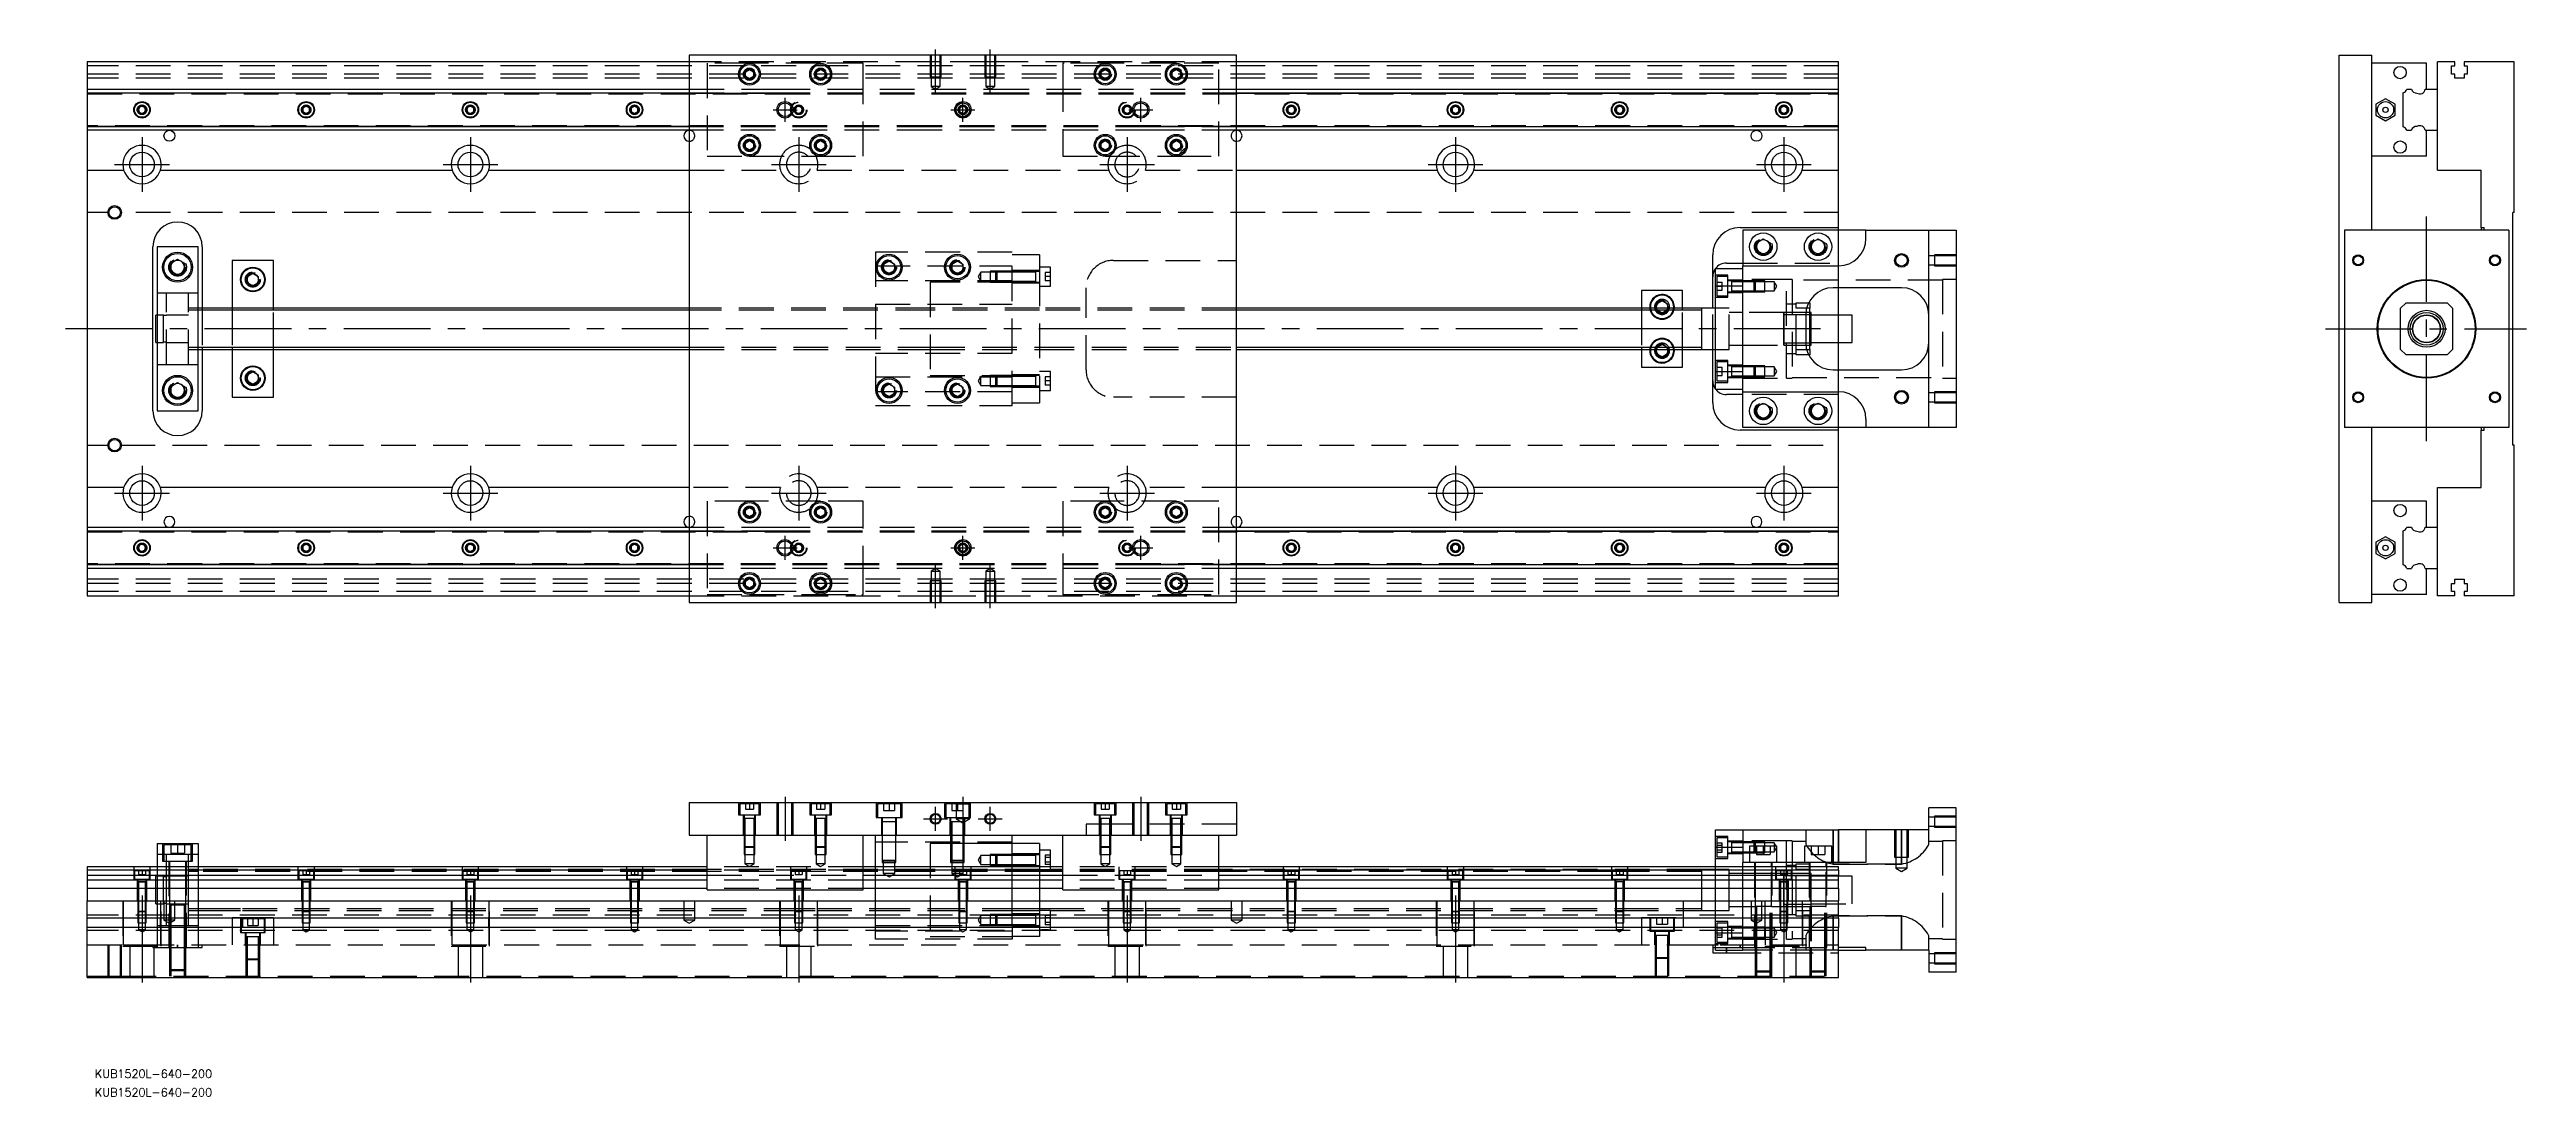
# Model space of a CAD drawing. Extents: x -14 to 891, y -280 to 102.
import ezdxf

# ---------------------------------------------------------------- set-up
doc = ezdxf.new("R2010")
doc.units = 0
doc.linetypes.add('CENTER', pattern=[50.8, 31.75, -6.35, 6.35, -6.35])
doc.linetypes.add('DASHED', pattern=[19.05, 12.7, -6.35])
doc.layers.get('0').update_dxf_attribs({"linetype": 'CONTINUOUS'})
doc.layers.add('CENTER', color=1, linetype='CENTER')
doc.styles.get("Standard").update_dxf_attribs({"font": 'txt.shx', "height": 3, "bigfont": 'bigfont.shx'})

# ---------------------------------------------------------------- blocks, each defined once
blk = doc.blocks.new('*U2')
at = {"color": 7, "linetype": 'CONTINUOUS'}
blk.add_text('KUB1520L-640-200', height=3, dxfattribs=at).set_placement((2.79, -280.4))
blk = doc.blocks.new('*U3')
at = {"color": 7, "linetype": 'CONTINUOUS'}
blk.add_text('KUB1520L-640-200', height=3, dxfattribs=at).set_placement((2.79, -273.61))

msp = doc.modelspace()

# ---------------------------------------------------------------- linework, layer by layer
at = {"color": 7, "linetype": 'CONTINUOUS'}
for p, q in [((420, 100), (220, 100)), ((220, 100), (220, -100)), ((420, -100), (420, 100)), ((822.89, 100), (834.89, 100)), ((822.89, -100), (822.89, 100)), ((834.89, 36), (834.89, 100)), ((220, 97.5), (0, 97.5)), ((0, 97.5), (0, 87.5)), ((240.5, 93.866026), (242, 94.73205)), ((240.5, 92.133974), (240.5, 93.866026)), ((242, 91.26795), (240.5, 92.133974)), ((242, 94.73205), (243.5, 93.866026)), ((243.5, 92.133974), (242, 91.26795)), ((243.5, 93.866026), (243.5, 92.133974)), ((266.5, 93.866026), (268, 94.73205)), ((266.5, 92.133974), (266.5, 93.866026)), ((268, 91.26795), (266.5, 92.133974)), ((268, 94.73205), (269.5, 93.866026)), ((269.5, 92.133974), (268, 91.26795)), ((269.5, 93.866026), (269.5, 92.133974)), ((370.5, 93.866026), (372, 94.73205)), ((370.5, 92.133974), (370.5, 93.866026)), ((372, 91.26795), (370.5, 92.133974)), ((372, 94.73205), (373.5, 93.866026)), ((373.5, 92.133974), (372, 91.26795)), ((373.5, 93.866026), (373.5, 92.133974)), ((396.5, 93.866026), (398, 94.73205)), ((396.5, 92.133974), (396.5, 93.866026)), ((398, 91.26795), (396.5, 92.133974)), ((398, 94.73205), (399.5, 93.866026)), ((399.5, 92.133974), (398, 91.26795)), ((399.5, 93.866026), (399.5, 92.133974)), ((640, 97.5), (420, 97.5)), ((640, 87.5), (640, 97.5)), ((854.89, 97), (834.89, 97)), ((854.89, 87.5), (854.89, 97)), ((858.89, 87.5), (858.89, 97.5)), ((865.19, 97.5), (858.89, 97.5)), ((864.04, 96), (865.19, 96)), ((864.04, 93), (864.04, 96)), ((865.19, 93), (864.04, 93)), ((865.19, 96), (865.19, 97.5)), ((865.19, 91.5), (865.19, 93)), ((868.59, 91.5), (865.19, 91.5)), ((868.59, 97.5), (868.59, 96)), ((886.89, 97.5), (868.59, 97.5)), ((868.59, 96), (869.74, 96)), ((868.59, 93), (868.59, 91.5)), ((869.74, 93), (868.59, 93)), ((869.74, 96), (869.74, 93)), ((886.89, 42.5), (886.89, 97.5)), ((0, 87.5), (220, 87.5)), ((0, 87.5), (0, 86.247728)), ((0, 86.247728), (0, 73.752272)), ((0, 86.247728), (220, 86.247728)), ((420, 87.5), (640, 87.5)), ((420, 86.247728), (640, 86.247728)), ((640, 86.247728), (640, 87.5)), ((640, 73.752272), (640, 86.247728)), ((836.38996, 82.020726), (836.389959, 77.979274)), ((839.88996, 84.041452), (836.38996, 82.020726)), ((843.389959, 82.020726), (839.88996, 84.041452)), ((843.389959, 77.979274), (843.389959, 82.020726)), ((846.39, 73.752272), (846.39, 86.247728)), ((847.642272, 87.5), (849.41668, 87.5)), ((854.367372, 87.5), (858.89, 87.5)), ((858.89, 72.5), (858.89, 87.5)), ((858.89, 72.5), (858.89, 87.5)), ((220, 73.752272), (0, 73.752272)), ((0, 73.752272), (0, 72.5)), ((220, 72.5), (0, 72.5)), ((0, 72.5), (0, 58)), ((18.75, 80.721688), (20, 81.443376)), ((18.75, 79.278312), (18.75, 80.721688)), ((20, 78.556624), (18.75, 79.278312)), ((20, 81.443376), (21.25, 80.721688)), ((21.25, 79.278312), (20, 78.556624)), ((21.25, 80.721688), (21.25, 79.278312)), ((78.75, 80.721688), (80, 81.443376)), ((78.75, 79.278312), (78.75, 80.721688)), ((80, 78.556624), (78.75, 79.278312)), ((80, 81.443376), (81.25, 80.721688)), ((81.25, 79.278312), (80, 78.556624)), ((81.25, 80.721688), (81.25, 79.278312)), ((138.75, 80.721688), (140, 81.443376)), ((138.75, 79.278312), (138.75, 80.721688)), ((140, 78.556624), (138.75, 79.278312)), ((140, 81.443376), (141.25, 80.721688)), ((141.25, 79.278312), (140, 78.556624)), ((141.25, 80.721688), (141.25, 79.278312)), ((198.75, 80.721688), (200, 81.443376)), ((198.75, 79.278312), (198.75, 80.721688)), ((200, 78.556624), (198.75, 79.278312)), ((200, 81.443376), (201.25, 80.721688)), ((201.25, 79.278312), (200, 78.556624)), ((201.25, 80.721688), (201.25, 79.278312)), ((640, 73.752272), (420, 73.752272)), ((640, 72.5), (420, 72.5)), ((438.75, 80.721688), (440, 81.443376)), ((438.75, 79.278312), (438.75, 80.721688)), ((440, 78.556624), (438.75, 79.278312)), ((440, 81.443376), (441.25, 80.721688)), ((441.25, 79.278312), (440, 78.556624)), ((441.25, 80.721688), (441.25, 79.278312)), ((498.75, 80.721688), (500, 81.443376)), ((498.75, 79.278312), (498.75, 80.721688)), ((500, 78.556624), (498.75, 79.278312)), ((500, 81.443376), (501.25, 80.721688)), ((501.25, 79.278312), (500, 78.556624)), ((501.25, 80.721688), (501.25, 79.278312)), ((558.75, 80.721688), (560, 81.443376)), ((558.75, 79.278312), (558.75, 80.721688)), ((560, 78.556624), (558.75, 79.278312)), ((560, 81.443376), (561.25, 80.721688)), ((561.25, 79.278312), (560, 78.556624)), ((561.25, 80.721688), (561.25, 79.278312)), ((618.75, 80.721688), (620, 81.443376)), ((618.75, 79.278312), (618.75, 80.721688)), ((620, 78.556624), (618.75, 79.278312)), ((620, 81.443376), (621.25, 80.721688)), ((621.25, 79.278312), (620, 78.556624)), ((621.25, 80.721688), (621.25, 79.278312)), ((640, 72.5), (640, 73.752272)), ((640, 58), (640, 72.5)), ((836.389959, 77.979274), (839.88996, 75.958548)), ((839.88996, 75.958548), (843.389959, 77.979274)), ((847.642272, 72.5), (849.41668, 72.5)), ((854.367372, 72.5), (858.89, 72.5)), ((854.89, 63), (854.89, 72.5)), ((858.89, 58), (858.89, 72.5)), ((240.5, 67.866026), (242, 68.73205)), ((240.5, 66.133974), (240.5, 67.866026)), ((242, 65.26795), (240.5, 66.133974)), ((242, 68.73205), (243.5, 67.866026)), ((243.5, 66.133974), (242, 65.26795)), ((243.5, 67.866026), (243.5, 66.133974)), ((266.5, 67.866026), (268, 68.73205)), ((266.5, 66.133974), (266.5, 67.866026)), ((268, 65.26795), (266.5, 66.133974)), ((268, 68.73205), (269.5, 67.866026)), ((269.5, 66.133974), (268, 65.26795)), ((269.5, 67.866026), (269.5, 66.133974)), ((370.5, 67.866026), (372, 68.73205)), ((370.5, 66.133974), (370.5, 67.866026)), ((372, 65.26795), (370.5, 66.133974)), ((372, 68.73205), (373.5, 67.866026)), ((373.5, 66.133974), (372, 65.26795)), ((373.5, 67.866026), (373.5, 66.133974)), ((396.5, 67.866026), (398, 68.73205)), ((396.5, 66.133974), (396.5, 67.866026)), ((398, 65.26795), (396.5, 66.133974)), ((398, 68.73205), (399.5, 67.866026)), ((399.5, 66.133974), (398, 65.26795)), ((399.5, 67.866026), (399.5, 66.133974)), ((0, 58), (13.291796, 58)), ((0, 58), (0, -58)), ((26.708204, 58), (133.291796, 58)), ((146.708204, 58), (220, 58)), ((420, 58), (493.291796, 58)), ((506.708204, 58), (613.291796, 58)), ((626.708204, 58), (640, 58)), ((640, 37), (640, 58)), ((854.89, 63), (834.89, 63)), ((858.89, 58), (874.89, 58)), ((874.89, 37), (874.89, 58)), ((604, 37), (640, 37)), ((640, 36), (640, 37)), ((874.89, 37), (875.89, 37)), ((874.89, 37), (874.89, 36)), ((875.89, 36), (875.89, 37)), ((886.89, 42.5), (886.39, 42.5)), ((886.39, -42.5), (886.39, 42.5)), ((24, -30), (24, 30)), ((25.5, 30), (25.5, -30)), ((40.5, 30), (25.5, 30)), ((40.5, -30), (40.5, 30)), ((42, 30), (42, 7.5)), ((605, 36), (605, 23)), ((650, 36), (605, 36)), ((610, 31.443376), (612.5, 32.886752)), ((610, 28.556624), (610, 31.443376)), ((612.5, 27.113248), (610, 28.556624)), ((612.5, 32.886752), (615, 31.443376)), ((615, 28.556624), (612.5, 27.113248)), ((615, 31.443376), (615, 28.556624)), ((630, 31.443376), (632.5, 32.886752)), ((630, 28.556624), (630, 31.443376)), ((632.5, 27.113248), (630, 28.556624)), ((632.5, 32.886752), (635, 31.443376)), ((635, 28.556624), (632.5, 27.113248)), ((635, 31.443376), (635, 28.556624)), ((650, 33), (650, 36)), ((650, 36), (673, 36)), ((673, -36), (673, 36)), ((673, 36), (683, 36)), ((683, 36), (683, -36)), ((824.89, 36), (824.89, -36)), ((884.89, 36), (824.89, 36)), ((884.89, 36), (884.89, -36)), ((30.5, 23.943376), (33, 25.386752)), ((30.5, 21.056624), (30.5, 23.943376)), ((33, 19.613248), (30.5, 21.056624)), ((33, 25.386752), (35.5, 23.943376)), ((35.5, 21.056624), (33, 19.613248)), ((35.5, 23.943376), (35.5, 21.056624)), ((68, 25), (53, 25)), ((53, 25), (53, 7.5)), ((58.5, 19.1547), (60.5, 20.309402)), ((58.5, 16.8453), (58.5, 19.1547)), ((60.5, 20.309402), (62.5, 19.1547)), ((62.5, 19.1547), (62.5, 16.8453)), ((68, 7.5), (68, 25)), ((291, 23.6547), (293, 24.809402)), ((291, 21.3453), (291, 23.6547)), ((293, 20.190598), (291, 21.3453)), ((293, 24.809402), (295, 23.6547)), ((295, 21.3453), (293, 20.190598)), ((295, 23.6547), (295, 21.3453)), ((316, 23.6547), (318, 24.809402)), ((316, 21.3453), (316, 23.6547)), ((318, 20.190598), (316, 21.3453)), ((318, 24.809402), (320, 23.6547)), ((320, 21.3453), (318, 20.190598)), ((320, 23.6547), (320, 21.3453)), ((346.6, 20.702558), (346.6, 21.052564)), ((594, 7.5), (594, 27)), ((595, 22), (605, 22)), ((595, 15.652476), (595, 22)), ((599, 24), (605, 24)), ((605, 15.652476), (605, 23)), ((605, 23), (640, 23)), ((60.5, 15.690598), (58.5, 16.8453)), ((62.5, 16.8453), (60.5, 15.690598)), ((346.6, 17.052554), (346.6, 17.402558)), ((583, 14), (568, 14)), ((568, 14), (568, 7.5)), ((573.5, 9.1547), (575.5, 10.309402)), ((573.5, 7.5), (573.5, 9.1547)), ((575.5, 10.309402), (577.5, 9.1547)), ((577.5, 9.1547), (577.5, 7.5)), ((583, 7.5), (583, 14)), ((595, 15.652476), (605, 15.652476)), ((595, -15.652476), (595, 15.652476)), ((605, -15.652476), (605, 15.652476)), ((605, -15.652476), (605, 15.652476)), ((629.069714, 9.5), (629.5, 9.5)), ((629.5, 9.5), (629.5, 7.5)), ((663, 15), (638, 15)), ((640, 5), (640, 15)), ((847.39, 9.5), (845.39, 7.5)), ((847.39, 9.5), (862.39, 9.5)), ((864.39, 7.5), (862.39, 9.5)), ((25, -5), (25, 5)), ((25.5, 5), (25, 5)), ((220, 7.5), (40.5, 7.5)), ((590, 7.5), (420, 7.5)), ((590, -7.500006), (590, 7.500006)), ((595, 7.5), (590, 7.5)), ((628, 5), (628, -5)), ((629.5, 5.125), (628.000782, 5.125)), ((629.5, 6), (628.050126, 6)), ((629.5, 7.5), (628.317542, 7.5)), ((629.5, -7.5), (629.5, 7.5)), ((630, 6), (629.5, 6)), ((630, 5.125), (629.5, 5.125)), ((630, -6), (630, 6)), ((645, 5), (630, 5)), ((645, -5), (645, 5)), ((845.39, -7.5), (845.39, 7.5)), ((864.39, 7.5), (864.39, -7.5)), ((871.49, 6.959886), (871.49, 6.285102)), ((871.49, 6.285102), (871.49, 5.499994)), ((25, -5), (25.5, -5)), ((40.5, -7.5), (220, -7.5)), ((42, -7.5), (42, -30)), ((53, -7.5), (53, -25)), ((68, -25), (68, -7.5)), ((420, -7.5), (590, -7.5)), ((568, -7.5), (568, -14)), ((573.5, -9.1547), (573.5, -7.5)), ((577.5, -7.5), (577.5, -9.1547)), ((583, -14), (583, -7.5)), ((590, -7.5), (595, -7.5)), ((594, -27), (594, -7.5)), ((628.000782, -5.125), (629.5, -5.125)), ((628.050126, -6), (629.5, -6)), ((628.317542, -7.5), (629.5, -7.5)), ((629.5, -5.125), (630, -5.125)), ((629.5, -6), (630, -6)), ((629.5, -7.5), (629.5, -9.5)), ((630, -5), (645, -5)), ((640, -15), (640, -5)), ((845.39, -7.5), (847.39, -9.5)), ((862.39, -9.5), (864.39, -7.5)), ((871.49, -5.499994), (871.49, -5.500852)), ((871.49, -5.500852), (871.49, -6.285102)), ((871.49, -6.285102), (871.49, -6.959886)), ((58.5, -16.8453), (60.5, -15.690598)), ((58.5, -19.1547), (58.5, -16.8453)), ((60.5, -15.690598), (62.5, -16.8453)), ((62.5, -16.8453), (62.5, -19.1547)), ((346.6, -21.052564), (346.6, -17.052554)), ((568, -14), (583, -14)), ((575.5, -10.309402), (573.5, -9.1547)), ((577.5, -9.1547), (575.5, -10.309402)), ((595, -15.652476), (605, -15.652476)), ((595, -22), (595, -15.652476)), ((600.9, -13.556344), (600.9, -17.556354)), ((605, -23), (605, -15.652476)), ((629.5, -9.5), (629.069714, -9.5)), ((638, -15), (663, -15)), ((862.39, -9.5), (847.39, -9.5)), ((30.5, -21.056624), (33, -19.613248)), ((30.5, -23.943376), (30.5, -21.056624)), ((33, -25.386752), (30.5, -23.943376)), ((33, -19.613248), (35.5, -21.056624)), ((35.5, -23.943376), (33, -25.386752)), ((35.5, -21.056624), (35.5, -23.943376)), ((53, -25), (68, -25)), ((60.5, -20.309402), (58.5, -19.1547)), ((62.5, -19.1547), (60.5, -20.309402)), ((291, -21.3453), (293, -20.190598)), ((291, -23.6547), (291, -21.3453)), ((293, -24.809402), (291, -23.6547)), ((293, -20.190598), (295, -21.3453)), ((295, -23.6547), (293, -24.809402)), ((295, -21.3453), (295, -23.6547)), ((316, -21.3453), (318, -20.190598)), ((316, -23.6547), (316, -21.3453)), ((318, -24.809402), (316, -23.6547)), ((318, -20.190598), (320, -21.3453)), ((320, -23.6547), (318, -24.809402)), ((320, -21.3453), (320, -23.6547)), ((346.6, -21.052564), (346.6, -21.051878)), ((595, -22), (605, -22)), ((605, -24), (599, -24)), ((605, -23), (640, -23)), ((605, -36), (605, -23)), ((610, -28.556624), (612.5, -27.113248)), ((612.5, -27.113248), (615, -28.556624)), ((630, -28.556624), (632.5, -27.113248)), ((632.5, -27.113248), (635, -28.556624)), ((25.5, -30), (40.5, -30)), ((650, -36), (605, -36)), ((610, -31.443376), (610, -28.556624)), ((612.5, -32.886752), (610, -31.443376)), ((615, -31.443376), (612.5, -32.886752)), ((615, -28.556624), (615, -31.443376)), ((630, -31.443376), (630, -28.556624)), ((632.5, -32.886752), (630, -31.443376)), ((635, -31.443376), (632.5, -32.886752)), ((635, -28.556624), (635, -31.443376)), ((640, -37), (640, -36)), ((650, -33), (650, -36)), ((673, -36), (650, -36)), ((683, -36), (673, -36)), ((884.89, -36), (824.89, -36)), ((834.89, -100), (834.89, -36)), ((874.89, -36), (874.89, -37)), ((875.89, -37), (875.89, -36)), ((640, -37), (604, -37)), ((640, -58), (640, -37)), ((874.89, -58), (874.89, -37)), ((874.89, -37), (875.89, -37)), ((886.89, -42.5), (886.39, -42.5)), ((886.89, -97.5), (886.89, -42.5)), ((0, -58), (0, -72.5)), ((13.291796, -58), (0, -58)), ((133.291796, -58), (26.708204, -58)), ((220, -58), (146.708204, -58)), ((493.291796, -58), (420, -58)), ((613.291796, -58), (506.708204, -58)), ((640, -58), (626.708204, -58)), ((640, -72.5), (640, -58)), ((854.89, -63), (834.89, -63)), ((854.89, -72.5), (854.89, -63)), ((858.89, -72.5), (858.89, -58)), ((858.89, -58), (874.89, -58)), ((240.5, -66.133974), (242, -65.26795)), ((240.5, -67.866026), (240.5, -66.133974)), ((242, -68.73205), (240.5, -67.866026)), ((242, -65.26795), (243.5, -66.133974)), ((243.5, -67.866026), (242, -68.73205)), ((243.5, -66.133974), (243.5, -67.866026)), ((266.5, -66.133974), (268, -65.26795)), ((266.5, -67.866026), (266.5, -66.133974)), ((268, -68.73205), (266.5, -67.866026)), ((268, -65.26795), (269.5, -66.133974)), ((269.5, -67.866026), (268, -68.73205)), ((269.5, -66.133974), (269.5, -67.866026)), ((370.5, -66.133974), (372, -65.26795)), ((370.5, -67.866026), (370.5, -66.133974)), ((372, -68.73205), (370.5, -67.866026)), ((372, -65.26795), (373.5, -66.133974)), ((373.5, -67.866026), (372, -68.73205)), ((373.5, -66.133974), (373.5, -67.866026)), ((396.5, -66.133974), (398, -65.26795)), ((396.5, -67.866026), (396.5, -66.133974)), ((398, -68.73205), (396.5, -67.866026)), ((398, -65.26795), (399.5, -66.133974)), ((399.5, -67.866026), (398, -68.73205)), ((399.5, -66.133974), (399.5, -67.866026)), ((0, -72.5), (220, -72.5)), ((0, -72.5), (0, -73.752272)), ((0, -73.752272), (220, -73.752272)), ((0, -73.752272), (0, -86.247728)), ((18.75, -79.278312), (20, -78.556624)), ((18.75, -80.721688), (18.75, -79.278312)), ((20, -81.443376), (18.75, -80.721688)), ((20, -78.556624), (21.25, -79.278312)), ((21.25, -80.721688), (20, -81.443376)), ((21.25, -79.278312), (21.25, -80.721688)), ((78.75, -79.278312), (80, -78.556624)), ((78.75, -80.721688), (78.75, -79.278312)), ((80, -81.443376), (78.75, -80.721688)), ((80, -78.556624), (81.25, -79.278312)), ((81.25, -80.721688), (80, -81.443376)), ((81.25, -79.278312), (81.25, -80.721688)), ((138.75, -79.278312), (140, -78.556624)), ((138.75, -80.721688), (138.75, -79.278312)), ((140, -81.443376), (138.75, -80.721688)), ((140, -78.556624), (141.25, -79.278312)), ((141.25, -80.721688), (140, -81.443376)), ((141.25, -79.278312), (141.25, -80.721688)), ((198.75, -79.278312), (200, -78.556624)), ((198.75, -80.721688), (198.75, -79.278312)), ((200, -81.443376), (198.75, -80.721688)), ((200, -78.556624), (201.25, -79.278312)), ((201.25, -80.721688), (200, -81.443376)), ((201.25, -79.278312), (201.25, -80.721688)), ((420, -72.5), (640, -72.5)), ((420, -73.752272), (640, -73.752272)), ((438.75, -79.278312), (440, -78.556624)), ((438.75, -80.721688), (438.75, -79.278312)), ((440, -81.443376), (438.75, -80.721688)), ((440, -78.556624), (441.25, -79.278312)), ((441.25, -80.721688), (440, -81.443376)), ((441.25, -79.278312), (441.25, -80.721688)), ((498.75, -79.278312), (500, -78.556624)), ((498.75, -80.721688), (498.75, -79.278312)), ((500, -81.443376), (498.75, -80.721688)), ((500, -78.556624), (501.25, -79.278312)), ((501.25, -80.721688), (500, -81.443376)), ((501.25, -79.278312), (501.25, -80.721688)), ((558.75, -79.278312), (560, -78.556624)), ((558.75, -80.721688), (558.75, -79.278312)), ((560, -81.443376), (558.75, -80.721688)), ((560, -78.556624), (561.25, -79.278312)), ((561.25, -80.721688), (560, -81.443376)), ((561.25, -79.278312), (561.25, -80.721688)), ((618.75, -79.278312), (620, -78.556624)), ((618.75, -80.721688), (618.75, -79.278312)), ((620, -81.443376), (618.75, -80.721688)), ((620, -78.556624), (621.25, -79.278312)), ((621.25, -80.721688), (620, -81.443376)), ((621.25, -79.278312), (621.25, -80.721688)), ((640, -73.752272), (640, -72.5)), ((640, -86.247728), (640, -73.752272)), ((836.38996, -77.979274), (836.389959, -82.020726)), ((839.88996, -75.958548), (836.38996, -77.979274)), ((843.389959, -77.979274), (839.88996, -75.958548)), ((843.389959, -82.020726), (843.389959, -77.979274)), ((846.39, -86.247728), (846.39, -73.752272)), ((847.642272, -72.5), (849.41668, -72.5)), ((854.367372, -72.5), (858.89, -72.5)), ((858.89, -87.5), (858.89, -72.5)), ((858.89, -87.5), (858.89, -72.5)), ((0, -86.247728), (0, -87.5)), ((220, -86.247728), (0, -86.247728)), ((220, -87.5), (0, -87.5)), ((0, -87.5), (0, -97.5)), ((640, -86.247728), (420, -86.247728)), ((640, -87.5), (420, -87.5)), ((640, -87.5), (640, -86.247728)), ((640, -97.5), (640, -87.5)), ((836.389959, -82.020726), (839.88996, -84.041452)), ((839.88996, -84.041452), (843.389959, -82.020726)), ((847.642272, -87.5), (849.41668, -87.5)), ((854.367372, -87.5), (858.89, -87.5)), ((854.89, -97), (854.89, -87.5)), ((858.89, -97.5), (858.89, -87.5)), ((0, -97.5), (220, -97.5)), ((240.5, -92.133974), (242, -91.26795)), ((240.5, -93.866026), (240.5, -92.133974)), ((242, -94.73205), (240.5, -93.866026)), ((242, -91.26795), (243.5, -92.133974)), ((243.5, -93.866026), (242, -94.73205)), ((243.5, -92.133974), (243.5, -93.866026)), ((266.5, -92.133974), (268, -91.26795)), ((266.5, -93.866026), (266.5, -92.133974)), ((268, -94.73205), (266.5, -93.866026)), ((268, -91.26795), (269.5, -92.133974)), ((269.5, -93.866026), (268, -94.73205)), ((269.5, -92.133974), (269.5, -93.866026)), ((370.5, -92.133974), (372, -91.26795)), ((370.5, -93.866026), (370.5, -92.133974)), ((372, -94.73205), (370.5, -93.866026)), ((372, -91.26795), (373.5, -92.133974)), ((373.5, -93.866026), (372, -94.73205)), ((373.5, -92.133974), (373.5, -93.866026)), ((396.5, -92.133974), (398, -91.26795)), ((396.5, -93.866026), (396.5, -92.133974)), ((398, -94.73205), (396.5, -93.866026)), ((398, -91.26795), (399.5, -92.133974)), ((399.5, -93.866026), (398, -94.73205)), ((399.5, -92.133974), (399.5, -93.866026)), ((420, -97.5), (640, -97.5)), ((854.89, -97), (834.89, -97)), ((865.19, -97.5), (858.89, -97.5)), ((864.04, -93), (865.19, -93)), ((864.04, -96), (864.04, -93)), ((865.19, -96), (864.04, -96)), ((865.19, -91.5), (868.59, -91.5)), ((865.19, -93), (865.19, -91.5)), ((865.19, -97.5), (865.19, -96)), ((868.59, -91.5), (868.59, -93)), ((868.59, -93), (869.74, -93)), ((868.59, -96), (868.59, -97.5)), ((869.74, -96), (868.59, -96)), ((886.89, -97.5), (868.59, -97.5)), ((869.74, -93), (869.74, -96)), ((220, -100), (420, -100)), ((822.89, -100), (834.89, -100)), ((220, -172.99), (220, -184.99)), ((220, -172.99), (420, -172.99)), ((420, -172.99), (420, -184.99)), ((673, -182.99), (673, -174.99)), ((683, -174.99), (673, -174.99)), ((683, -234.99), (683, -174.99)), ((25.5, -187.99), (25.5, -196.49)), ((25.5, -187.99), (40.5, -187.99)), ((40.5, -187.99), (40.5, -196.49)), ((220, -184.99), (420, -184.99)), ((226.5, -204.99), (226.5, -184.99)), ((283.5, -204.99), (283.5, -184.99)), ((288, -196.49), (288, -184.99)), ((338, -196.49), (338, -184.99)), ((348, -187.99), (338, -187.99)), ((348, -187.99), (348, -196.49)), ((356.5, -204.99), (356.5, -184.99)), ((413.5, -204.99), (413.5, -184.99)), ((595, -182.99), (605, -182.99)), ((595, -189.337524), (595, -182.99)), ((595, -196.49), (595, -189.337524)), ((595, -189.337524), (605, -189.337524)), ((600.9, -187.433646), (600.9, -188.01866)), ((605, -187.78365), (600.9, -187.78365)), ((600.9, -188.01866), (600.9, -189.293604)), ((600.9, -189.293604), (600.9, -189.573698)), ((600.9, -189.573698), (600.9, -190.848714)), ((605, -182.99), (605, -194.99)), ((605, -182.99), (640, -182.99)), ((609.5, -187.78365), (605, -187.78365)), ((617.5, -188.99), (607.5, -188.99)), ((607.5, -188.99), (607.5, -194.99)), ((617.5, -194.99), (617.5, -188.99)), ((637.5, -188.99), (627.5, -188.99)), ((627.5, -188.99), (627.5, -194.99)), ((637.5, -194.99), (637.5, -188.99)), ((640, -194.99), (640, -182.99)), ((650, -182.99), (640, -182.99)), ((650, -182.99), (650, -194.99)), ((673, -182.99), (650, -182.99)), ((0, -196.49), (0, -197.742272)), ((226.5, -196.49), (0, -196.49)), ((226.5, -197.742272), (0, -197.742272)), ((0, -197.742272), (0, -199.51668)), ((356.5, -196.49), (283.5, -196.49)), ((356.5, -197.742272), (283.5, -197.742272)), ((352, -190.49), (348, -190.49)), ((352, -196.49), (352, -190.49)), ((640, -196.49), (413.5, -196.49)), ((640, -197.742272), (413.5, -197.742272)), ((600.9, -190.848714), (600.9, -191.433656)), ((600.9, -191.08365), (605, -191.08365)), ((605, -191.08365), (607.5, -191.08365)), ((605, -196.49), (605, -194.99)), ((650, -194.99), (605, -194.99)), ((607.5, -191.08365), (609.5, -191.08365)), ((620, -204.99), (620, -198.989994)), ((640, -197.742272), (640, -196.49)), ((640, -197.742272), (640, -199.51668)), ((0, -199.51668), (226.5, -199.51668)), ((0, -199.51668), (0, -201.413076)), ((0, -201.413076), (0, -204.467372)), ((226.5, -201.413076), (0, -201.413076)), ((226.5, -204.467372), (0, -204.467372)), ((0, -204.467372), (0, -208.99)), ((21.500006, -201.99), (18.499994, -201.99)), ((19.998804, -201.99), (18.499994, -201.99)), ((21.500006, -201.99), (19.998804, -201.99)), ((81.500006, -201.99), (78.499994, -201.99)), ((79.998804, -201.99), (78.499994, -201.99)), ((81.500006, -201.99), (79.998804, -201.99)), ((141.500006, -201.99), (138.499994, -201.99)), ((139.998804, -201.99), (138.499994, -201.99)), ((141.500006, -201.99), (139.998804, -201.99)), ((201.500006, -201.99), (198.499994, -201.99)), ((199.998804, -201.99), (198.499994, -201.99)), ((201.500006, -201.99), (199.998804, -201.99)), ((226.5, -204.99), (283.5, -204.99)), ((261.500006, -201.99), (258.499994, -201.99)), ((259.998804, -201.99), (258.499994, -201.99)), ((261.500006, -201.99), (259.998804, -201.99)), ((283.5, -199.51668), (356.5, -199.51668)), ((356.5, -201.413076), (283.5, -201.413076)), ((356.5, -204.467372), (283.5, -204.467372)), ((321.500006, -201.99), (318.499994, -201.99)), ((319.998804, -201.99), (318.499994, -201.99)), ((321.500006, -201.99), (319.998804, -201.99)), ((356.5, -204.99), (413.5, -204.99)), ((381.500006, -201.99), (378.499994, -201.99)), ((379.998804, -201.99), (378.499994, -201.99)), ((381.500006, -201.99), (379.998804, -201.99)), ((413.5, -199.51668), (640, -199.51668)), ((640, -201.413076), (413.5, -201.413076)), ((640, -204.467372), (413.5, -204.467372)), ((441.500006, -201.99), (438.499994, -201.99)), ((439.998804, -201.99), (438.499994, -201.99)), ((441.500006, -201.99), (439.998804, -201.99)), ((501.500006, -201.99), (498.499994, -201.99)), ((499.998804, -201.99), (498.499994, -201.99)), ((501.500006, -201.99), (499.998804, -201.99)), ((559.998804, -201.99), (558.499994, -201.99)), ((561.500006, -201.99), (559.998804, -201.99)), ((640, -201.413076), (640, -199.51668)), ((640, -204.467372), (640, -201.413076)), ((640, -204.467372), (640, -208.99)), ((0, -208.99), (640, -208.99)), ((0, -215.29), (0, -208.99)), ((640, -215.29), (0, -215.29)), ((0, -218.69), (0, -215.29)), ((346.6, -215.29), (346.6, -213.989994)), ((346.6, -215.99), (346.6, -213.989994)), ((346.6, -215.849954), (346.6, -215.29)), ((346.6, -216.130046), (346.6, -215.849954)), ((351.25, -211.74), (351.5, -211.74)), ((635.500006, -210.99), (629.499994, -210.99)), ((640, -215.29), (640, -208.99)), ((640, -215.29), (640, -218.69)), ((640, -218.69), (0, -218.69)), ((0, -236.99), (0, -218.69)), ((63.000006, -222.09), (57.999994, -222.09)), ((346.6, -217.990006), (346.6, -217.98932)), ((578.000006, -221.59), (572.999994, -221.59)), ((600.9, -218.546344), (600.9, -218.69)), ((600.9, -218.69), (600.9, -219.13136)), ((600.9, -220.406302), (600.9, -220.686396)), ((600.9, -221.961412), (600.9, -222.546354)), ((609.5, -218.89635), (605, -218.89635)), ((640, -236.99), (640, -218.69)), ((650, -225.99), (640, -225.99)), ((650, -226.99), (650, -225.99)), ((640, -226.99), (650, -226.99)), ((673, -226.99), (650, -226.99)), ((673, -226.99), (673, -234.99)), ((683, -234.99), (673, -234.99)), ((0, -236.99), (640, -236.99))]:
    msp.add_line(p, q, dxfattribs=at)
at = {"color": 3, "linetype": 'DASHED'}
for p, q in [((308.000006, 100), (308.000006, 92)), ((308.35, 100), (308.35, 92)), ((311.65, 92), (311.65, 100)), ((311.999994, 92), (311.999994, 100)), ((328.000006, 100), (328.000006, 92)), ((328.35, 100), (328.35, 92)), ((331.65, 92), (331.65, 100)), ((331.999994, 92), (331.999994, 100)), ((640, 96), (0, 96)), ((640, 93), (0, 93)), ((640, 91.5), (0, 91.5)), ((308.000006, 97.5), (220, 97.5)), ((226.5, 97), (226.5, 63)), ((242, 97), (226.5, 97)), ((268, 97), (242, 97)), ((243.973226, 93.326156), (244, 93)), ((283.000006, 97), (268, 97)), ((269.973226, 93.326156), (270, 93)), ((283.5, 97), (283.000006, 97)), ((283.5, 92), (283.5, 97)), ((283.5, 63), (283.5, 92)), ((311.999994, 97.5), (308.000006, 97.5)), ((308.000006, 92), (311.999994, 92)), ((308.35, 92), (308.35, 88.5)), ((311.65, 88.5), (311.65, 92)), ((328.000006, 97.5), (311.999994, 97.5)), ((331.999994, 97.5), (328.000006, 97.5)), ((328.000006, 92), (331.999994, 92)), ((328.35, 92), (328.35, 88.5)), ((331.65, 88.5), (331.65, 92)), ((420, 97.5), (331.999994, 97.5)), ((356.5, 97), (356.5, 92)), ((356.999994, 97), (356.5, 97)), ((356.5, 92), (356.5, 63)), ((372, 97), (356.999994, 97)), ((370, 93), (370.023172, 93.30356)), ((398, 97), (372, 97)), ((396, 93), (396.030168, 93.346066)), ((413.5, 97), (398, 97)), ((413.5, 63), (413.5, 97)), ((0, 86.1147), (220, 86.1147)), ((0, 86.1), (251.5, 86.1)), ((0, 85.8), (251.5, 85.8)), ((220, 87.5), (251.5, 87.5)), ((220, 86.247728), (251.5, 86.247728)), ((220, 86.1147), (251.5, 86.1147)), ((251.5, 87.5), (308.5, 87.5)), ((251.5, 86.247728), (308.5, 86.247728)), ((251.5, 86.1147), (308.5, 86.1147)), ((251.5, 86.1), (308.5, 86.1)), ((251.5, 86.1), (308.5, 86.1)), ((251.5, 85.8), (308.5, 85.8)), ((251.5, 85.8), (308.5, 85.8)), ((311.65, 88.5), (308.35, 88.5)), ((308.35, 88.5), (310, 87.547372)), ((308.5, 87.5), (331.5, 87.5)), ((308.5, 86.247728), (331.5, 86.247728)), ((308.5, 86.1147), (331.5, 86.1147)), ((308.5, 86.1), (331.5, 86.1)), ((308.5, 85.8), (331.5, 85.8)), ((310, 87.547372), (311.65, 88.5)), ((331.65, 88.5), (328.35, 88.5)), ((328.35, 88.5), (330, 87.547372)), ((330, 87.547372), (331.65, 88.5)), ((331.5, 87.5), (388.5, 87.5)), ((331.5, 86.247728), (388.5, 86.247728)), ((331.5, 86.1147), (388.5, 86.1147)), ((331.5, 86.1), (388.5, 86.1)), ((331.5, 86.1), (388.5, 86.1)), ((331.5, 85.8), (388.5, 85.8)), ((331.5, 85.8), (388.5, 85.8)), ((388.5, 87.5), (420, 87.5)), ((388.5, 86.247728), (420, 86.247728)), ((388.5, 86.1147), (420, 86.1147)), ((388.5, 86.1), (640, 86.1)), ((388.5, 85.8), (640, 85.8)), ((420, 86.1147), (640, 86.1147)), ((251.5, 74.2), (0, 74.2)), ((251.5, 73.9), (0, 73.9)), ((220, 73.8853), (0, 73.8853)), ((21.477374, 80.25955), (21.5, 80)), ((78.5, 80), (78.516134, 80.21941)), ((138.5, 80), (138.516134, 80.21941)), ((198.5, 80), (198.516134, 80.21941)), ((251.5, 73.8853), (220, 73.8853)), ((251.5, 73.752272), (220, 73.752272)), ((251.5, 72.5), (220, 72.5)), ((308.5, 74.2), (251.5, 74.2)), ((308.5, 73.9), (251.5, 73.9)), ((308.5, 73.8853), (251.5, 73.8853)), ((308.5, 73.752272), (251.5, 73.752272)), ((308.5, 72.5), (251.5, 72.5)), ((258.75, 80.721688), (260, 81.443376)), ((258.75, 79.278312), (258.75, 80.721688)), ((260, 78.556624), (258.75, 79.278312)), ((260, 81.443376), (261.25, 80.721688)), ((261.25, 79.278312), (260, 78.556624)), ((261.25, 80.721688), (261.25, 79.278312)), ((261.477374, 80.25955), (261.5, 80)), ((331.5, 74.2), (308.5, 74.2)), ((331.5, 73.9), (308.5, 73.9)), ((331.5, 73.8853), (308.5, 73.8853)), ((331.5, 73.752272), (308.5, 73.752272)), ((331.5, 72.5), (308.5, 72.5)), ((318.75, 80.721688), (320, 81.443376)), ((318.75, 79.278312), (318.75, 80.721688)), ((320, 78.556624), (318.75, 79.278312)), ((320, 81.443376), (321.25, 80.721688)), ((321.25, 79.278312), (320, 78.556624)), ((321.25, 80.721688), (321.25, 79.278312)), ((321.477374, 80.25955), (321.5, 80)), ((388.5, 74.2), (331.5, 74.2)), ((388.5, 73.9), (331.5, 73.9)), ((388.5, 73.8853), (331.5, 73.8853)), ((388.5, 73.752272), (331.5, 73.752272)), ((388.5, 72.5), (331.5, 72.5)), ((378.75, 80.721688), (380, 81.443376)), ((378.75, 79.278312), (378.75, 80.721688)), ((380, 78.556624), (378.75, 79.278312)), ((380, 81.443376), (381.25, 80.721688)), ((381.25, 79.278312), (380, 78.556624)), ((381.25, 80.721688), (381.25, 79.278312)), ((381.477374, 80.25955), (381.5, 80)), ((640, 74.2), (388.5, 74.2)), ((640, 73.9), (388.5, 73.9)), ((420, 73.8853), (388.5, 73.8853)), ((420, 73.752272), (388.5, 73.752272)), ((420, 72.5), (388.5, 72.5)), ((640, 73.8853), (420, 73.8853)), ((438.5, 80), (438.516134, 80.21941)), ((498.5, 80), (498.516134, 80.21941)), ((558.5, 80), (558.516134, 80.21941)), ((621.477374, 80.25955), (621.5, 80)), ((243.973226, 67.326156), (244, 67)), ((269.973226, 67.326156), (270, 67)), ((373.973226, 67.326156), (374, 67)), ((399.973226, 67.326156), (400, 67)), ((220, 58), (253.291796, 58)), ((226.5, 63), (242, 63)), ((242, 63), (268, 63)), ((266.708204, 58), (373.291796, 58)), ((268, 63), (283.5, 63)), ((356.5, 63), (372, 63)), ((372, 63), (398, 63)), ((386.708204, 58), (420, 58)), ((398, 63), (413.5, 63)), ((7.9, 42.5), (0, 42.5)), ((640, 42.5), (12.1, 42.5)), ((288, 28), (288, -28)), ((338, 28), (288, 28)), ((338, -28), (338, 28)), ((615.477798, 30.364306), (615.5, 30)), ((629.5, 30), (629.520026, 30.346056)), ((640, 24), (640, 36)), ((30, 22.5), (30.020026, 22.846056)), ((62.983582, 18.286038), (63, 18)), ((288, 23), (338, 23)), ((295.483582, 22.786038), (295.5, 22.5)), ((315.5, 22.5), (315.52689, 22.865682)), ((326.5, 20.702558), (325.547372, 19.052558)), ((325.547372, 19.052558), (326.5, 17.402558)), ((326.5, 17.402558), (326.5, 20.702558)), ((330, 20.702558), (326.5, 20.702558)), ((330, 21.052554), (330, 17.052564)), ((332.35, 21.052554), (330, 21.052554)), ((332, 20.702558), (330, 20.702558)), ((332.35, 21.052558), (332, 20.702558)), ((332, 17.402558), (332, 20.702558)), ((338, 20.702558), (332, 20.702558)), ((338, 20.702558), (332, 20.702558)), ((332.35, 21.052558), (332.35, 17.052558)), ((338, 21.052556), (332.35, 21.052558)), ((338, 21.052554), (332.35, 21.052554)), ((348, 27), (338, 27)), ((348, 21.302558), (338, 21.302558)), ((346.605, 21.052558), (338, 21.052556)), ((348, 20.976176), (338, 20.976176)), ((346.6, 20.702558), (338, 20.702558)), ((348, 21.052558), (346.595, 21.052558)), ((346.6, 17.052554), (346.6, 21.052564)), ((346.6, 20.836098), (346.6, 21.052558)), ((346.6, 21.052558), (346.6, 20.835892)), ((346.6, 17.26902), (346.6, 20.836098)), ((346.6, 17.402558), (346.6, 20.702558)), ((348, 27), (348, 20.976176)), ((352, 22.552558), (348, 22.552558)), ((348, 20.976176), (348, -20.976176)), ((350, 20.552558), (350, 19.052558)), ((352, 20.552558), (350, 20.552558)), ((350, 19.052558), (350, 17.552558)), ((352, 19.052558), (350, 19.052558)), ((352, 15.552558), (352, 22.552558)), ((375, 25), (420, 25)), ((599.5, 19.55635), (595, 19.55635)), ((595.5, 19.05635), (595.5, 12.05635)), ((599.5, 19.05635), (595.5, 19.05635)), ((599.5, 11.55635), (599.5, 19.55635)), ((605, 24), (640, 24)), ((605, 15.652476), (605, 22)), ((640, 23), (640, 24)), ((640, 15), (640, 23)), ((675, 26.65), (673, 26.65)), ((673, 23.35), (675, 23.35)), ((675, 26.999994), (675, 23.000006)), ((683, 26.999994), (675, 26.999994)), ((683, 26.65), (675, 26.65)), ((675, 23.35), (683, 23.35)), ((675, 23.000006), (683, 23.000006)), ((29, 13), (25.5, 13)), ((29, -13), (29, 13)), ((37, 13), (29, 13)), ((37, -13), (37, 13)), ((40.5, 13), (37, 13)), ((338, 17.5), (288, 17.5)), ((308, 17), (308, -17)), ((338, 17), (308, 17)), ((326.5, 17.402558), (330, 17.402558)), ((330, 17.402558), (332, 17.402558)), ((330, 17.052564), (332.35, 17.052564)), ((332, 17.402558), (338, 17.402558)), ((332, 17.402558), (332.35, 17.052558)), ((332, 17.402558), (338, 17.402558)), ((332.35, 17.052564), (338, 17.052564)), ((332.35, 17.052558), (338, 17.052562)), ((338, 17.402558), (346.6, 17.402558)), ((338, 17.052562), (346.605, 17.052558)), ((338, 16.802558), (348, 16.802558)), ((346.595, 17.052558), (348, 17.052558)), ((346.6, 17.269268), (346.6, 17.052558)), ((346.6, 17.052558), (346.6, 17.26902)), ((348, 15.552558), (352, 15.552558)), ((352, 17.552558), (350, 17.552558)), ((365, -15), (365, 15)), ((595, 11.55635), (599.5, 11.55635)), ((595.5, 17.05635), (597.5, 17.05635)), ((595.5, 15.55635), (597.5, 15.55635)), ((595.5, 14.05635), (597.5, 14.05635)), ((595.5, 12.05635), (599.5, 12.05635)), ((597.5, 15.55635), (597.5, 17.05635)), ((597.5, 14.05635), (597.5, 15.55635)), ((605, 17.80635), (599.5, 17.80635)), ((600.9, 17.55635), (599.5, 17.55635)), ((599.5, 13.55635), (600.9, 13.55635)), ((599.5, 13.30635), (605, 13.30635)), ((600.9, 17.55635), (600.895, 17.55635)), ((600.895, 13.55635), (600.9, 13.55635)), ((600.9, 17.556354), (600.9, 13.556344)), ((600.9, 17.55635), (600.9, 17.339888)), ((600.905, 17.55635), (600.9, 17.55635)), ((605, 17.55635), (600.9, 17.55635)), ((600.9, 17.339888), (600.9, 13.77281)), ((605, 17.20635), (600.9, 17.20635)), ((600.9, 13.90635), (605, 13.90635)), ((600.9, 13.77281), (600.9, 13.55635)), ((600.9, 13.55635), (600.905, 13.55635)), ((600.9, 13.55635), (605, 13.55635)), ((621, 18), (605, 18)), ((609.15, 17.55635), (605, 17.55635)), ((609.150006, 17.556344), (605, 17.556344)), ((609.5, 17.20635), (605, 17.20635)), ((605, 13.90635), (609.5, 13.90635)), ((605, 13.556354), (609.15, 13.556354)), ((605, 13.55635), (609.15, 13.55635)), ((609.15, 13.55635), (609.15, 17.55635)), ((609.5, 17.20635), (609.15, 17.55635)), ((609.15, 13.55635), (609.5, 13.90635)), ((609.15, 13.556354), (613, 13.556354)), ((613, 17.556344), (609.150006, 17.556344)), ((609.5, 17.20635), (609.5, 13.90635)), ((613, 17.20635), (609.5, 17.20635)), ((609.5, 13.90635), (613, 13.90635)), ((613, 13.556354), (613, 17.556344)), ((616.5, 17.20635), (613, 17.20635)), ((613, 13.90635), (616.5, 13.90635)), ((616.5, 17.20635), (616.5, 13.90635)), ((617.452628, 15.55635), (616.5, 17.20635)), ((616.5, 13.90635), (617.452628, 15.55635)), ((621, -18), (621, 18)), ((623, 18), (621, 18)), ((623, 18), (623, -18)), ((678, 17.75), (623, 17.75)), ((624.5, 9.5), (629.069714, 9.5)), ((624.5, 7.5), (624.5, 9.5)), ((678, 18), (678, -18)), ((683, 18), (678, 18)), ((27.85, 5), (25.5, 5)), ((27.85, -5), (27.85, 5)), ((29, 4.8), (27.85, 4.8)), ((37, 5), (29, 5)), ((40.5, 7.5), (37, 7.5)), ((40.5, 6.75), (37, 6.75)), ((42, 7.5), (42, 6.75)), ((42, 6.75), (42, -6.75)), ((53, 7.5), (53, 6.75)), ((53, 6.75), (53, -6.75)), ((68, 6.75), (68, 7.5)), ((68, -6.75), (68, 6.75)), ((308, 7.5), (220, 7.5)), ((308, 6.75), (220, 6.75)), ((288, 9), (338, 9)), ((348, 7.5), (308, 7.5)), ((348, 6.75), (308, 6.75)), ((420, 7.5), (348, 7.5)), ((420, 6.75), (348, 6.75)), ((568, 7.5), (568, 6.75)), ((568, 6.75), (568, -6.75)), ((573.5, 6.8453), (573.5, 7.5)), ((573.665064, 6.75), (573.5, 6.8453)), ((575.5, 5.690598), (573.665064, 6.75)), ((577.334936, 6.75), (575.5, 5.690598)), ((577.5, 6.8453), (577.334936, 6.75)), ((577.5, 7.5), (577.5, 6.8453)), ((577.983582, 8.286038), (578, 8)), ((583, 6.75), (583, 7.5)), ((583, -6.75), (583, 6.75)), ((590, 7.5), (589.995, 7.5)), ((590.005, 7.5), (590, 7.5)), ((594, -7.5), (594, 7.5)), ((600, 7.5), (595, 7.5)), ((600, -7.5), (600, 7.5)), ((605, 6), (600, 6)), ((620, 6), (605, 6)), ((620, 6), (619.995, 6)), ((620, -6.000006), (620, 6.000006)), ((620, 6), (620, -6)), ((620.005, 6), (620, 6)), ((621, 6), (620, 6)), ((621, 5.125), (620, 5.125)), ((624.5, 9), (621, 9)), ((624.5, 6), (621, 6)), ((624.5, 5.125), (621, 5.125)), ((624.5, -7.5), (624.5, 7.5)), ((628.317542, 7.5), (624.5, 7.5)), ((628.050126, 6), (624.5, 6)), ((628.000782, 5.125), (624.5, 5.125)), ((640, -5), (640, 5)), ((25.5, -5), (27.85, -5)), ((27.85, -4.8), (29, -4.8)), ((29, -5), (37, -5)), ((37, -6.75), (40.5, -6.75)), ((37, -7.5), (40.5, -7.5)), ((42, -6.75), (42, -7.5)), ((53, -6.75), (53, -7.5)), ((68, -7.5), (68, -6.75)), ((220, -6.75), (308, -6.75)), ((220, -7.5), (308, -7.5)), ((338, -9), (288, -9)), ((308, -6.75), (348, -6.75)), ((308, -7.5), (348, -7.5)), ((348, -6.75), (420, -6.75)), ((348, -7.5), (420, -7.5)), ((568, -6.75), (568, -7.5)), ((573.5, -6.8453), (573.665064, -6.75)), ((573.5, -7.5), (573.5, -6.8453)), ((573.665064, -6.75), (575.5, -5.690598)), ((575.5, -5.690598), (577.334936, -6.75)), ((577.334936, -6.75), (577.5, -6.8453)), ((577.5, -6.8453), (577.5, -7.5)), ((577.983582, -7.713962), (578, -8)), ((583, -7.5), (583, -6.75)), ((589.995, -7.5), (590, -7.5)), ((590, -7.5), (590.005, -7.5)), ((595, -7.5), (600, -7.5)), ((600, -6), (605, -6)), ((605, -6), (620, -6)), ((619.995, -6), (620, -6)), ((620, -5.125), (621, -5.125)), ((620, -6), (620.005, -6)), ((620, -6), (621, -6)), ((621, -5.125), (624.5, -5.125)), ((621, -6), (624.5, -6)), ((621, -9), (624.5, -9)), ((624.5, -5.125), (628.000782, -5.125)), ((624.5, -6), (628.050126, -6)), ((624.5, -7.5), (628.317542, -7.5)), ((624.5, -9.5), (624.5, -7.5)), ((25.5, -13), (29, -13)), ((29, -13), (37, -13)), ((37, -13), (40.5, -13)), ((62.983582, -17.713962), (63, -18)), ((288, -17.5), (338, -17.5)), ((308, -17), (338, -17)), ((326.5, -17.402558), (325.547372, -19.052558)), ((326.5, -20.702558), (326.5, -17.402558)), ((330, -17.402558), (326.5, -17.402558)), ((330, -17.052564), (330, -21.052554)), ((332.35, -17.052564), (330, -17.052564)), ((332, -17.402558), (330, -17.402558)), ((332.35, -17.052558), (332, -17.402558)), ((332, -20.702558), (332, -17.402558)), ((338, -17.402558), (332, -17.402558)), ((338, -17.402558), (332, -17.402558)), ((332.35, -17.052558), (332.35, -21.052558)), ((338, -17.052562), (332.35, -17.052558)), ((338, -17.052564), (332.35, -17.052564)), ((348, -16.802558), (338, -16.802558)), ((346.605, -17.052558), (338, -17.052562)), ((346.6, -17.402558), (338, -17.402558)), ((348, -17.052558), (346.595, -17.052558)), ((346.6, -21.051878), (346.6, -17.052554)), ((346.6, -17.26902), (346.6, -17.052558)), ((346.6, -17.052558), (346.6, -17.269226)), ((346.6, -20.836098), (346.6, -17.26902)), ((352, -15.552558), (348, -15.552558)), ((350, -17.552558), (350, -19.052558)), ((352, -17.552558), (350, -17.552558)), ((352, -22.552558), (352, -15.552558)), ((599.5, -11.55635), (595, -11.55635)), ((595.5, -12.05635), (595.5, -19.05635)), ((599.5, -12.05635), (595.5, -12.05635)), ((595.5, -14.05635), (597.5, -14.05635)), ((595.5, -15.55635), (597.5, -15.55635)), ((595.5, -17.05635), (597.5, -17.05635)), ((597.5, -15.55635), (597.5, -14.05635)), ((597.5, -17.05635), (597.5, -15.55635)), ((599.5, -19.55635), (599.5, -11.55635)), ((605, -13.30635), (599.5, -13.30635)), ((600.9, -13.55635), (599.5, -13.55635)), ((599.5, -17.55635), (600.9, -17.55635)), ((599.5, -17.80635), (605, -17.80635)), ((600.9, -13.55635), (600.895, -13.55635)), ((600.895, -17.55635), (600.9, -17.55635)), ((600.9, -13.556344), (600.9, -17.556354)), ((600.9, -13.55635), (600.9, -13.77281)), ((600.9, -13.773058), (600.9, -13.55635)), ((605, -13.55635), (600.9, -13.55635)), ((600.905, -13.55635), (600.9, -13.55635)), ((600.9, -13.77281), (600.9, -17.339888)), ((605, -13.90635), (600.9, -13.90635)), ((600.9, -17.20635), (605, -17.20635)), ((600.9, -17.55635), (600.9, -17.339682)), ((600.9, -17.339888), (600.9, -17.55635)), ((600.9, -17.55635), (605, -17.55635)), ((600.9, -17.55635), (600.905, -17.55635)), ((609.15, -13.55635), (605, -13.55635)), ((609.15, -13.556352), (605, -13.556354)), ((609.5, -13.90635), (605, -13.90635)), ((605, -22), (605, -15.652476)), ((605, -17.20635), (609.5, -17.20635)), ((605, -17.556344), (609.15, -17.556346)), ((605, -17.55635), (609.15, -17.55635)), ((605, -18), (621, -18)), ((609.15, -17.55635), (609.15, -13.55635)), ((609.5, -13.90635), (609.15, -13.55635)), ((613, -13.556354), (609.15, -13.556352)), ((609.15, -17.55635), (609.5, -17.20635)), ((609.15, -17.556346), (613, -17.556344)), ((609.5, -13.90635), (609.5, -17.20635)), ((613, -13.90635), (609.5, -13.90635)), ((609.5, -17.20635), (613, -17.20635)), ((613, -17.556344), (613, -13.556354)), ((616.5, -13.90635), (613, -13.90635)), ((613, -17.20635), (616.5, -17.20635)), ((616.5, -13.90635), (616.5, -17.20635)), ((617.452628, -15.55635), (616.5, -13.90635)), ((616.5, -17.20635), (617.452628, -15.55635)), ((621, -18), (623, -18)), ((623, -17.75), (678, -17.75)), ((629.069714, -9.5), (624.5, -9.5)), ((640, -23), (640, -15)), ((678, -18), (683, -18)), ((30, -22.5), (30.020026, -22.153944)), ((338, -23), (288, -23)), ((290.5, -22.5), (290.534018, -22.088984)), ((320.483582, -22.213962), (320.5, -22.5)), ((325.547372, -19.052558), (326.5, -20.702558)), ((326.5, -20.702558), (330, -20.702558)), ((330, -20.702558), (332, -20.702558)), ((330, -21.052554), (332.35, -21.052554)), ((332, -20.702558), (338, -20.702558)), ((332, -20.702558), (332.35, -21.052558)), ((332, -20.702558), (338, -20.702558)), ((332.35, -21.052554), (338, -21.052554)), ((332.35, -21.052558), (338, -21.052556)), ((338, -20.702558), (346.6, -20.702558)), ((348, -20.976176), (338, -20.976176)), ((348, -20.976176), (338, -20.976176)), ((338, -21.052556), (346.605, -21.052558)), ((338, -21.302558), (348, -21.302558)), ((338, -27), (348, -27)), ((346.595, -21.052558), (348, -21.052558)), ((346.6, -20.83585), (346.6, -21.052558)), ((346.6, -21.052558), (346.6, -20.836098)), ((348, -20.976176), (348, -27)), ((348, -22.552558), (352, -22.552558)), ((352, -19.052558), (350, -19.052558)), ((350, -19.052558), (350, -20.552558)), ((352, -20.552558), (350, -20.552558)), ((420, -25), (375, -25)), ((595, -19.55635), (599.5, -19.55635)), ((595.5, -19.05635), (599.5, -19.05635)), ((640, -24), (605, -24)), ((640, -24), (640, -23)), ((640, -36), (640, -24)), ((675, -23.35), (673, -23.35)), ((673, -26.65), (675, -26.65)), ((675, -23.000006), (675, -26.999994)), ((683, -23.000006), (675, -23.000006)), ((683, -23.35), (675, -23.35)), ((675, -26.65), (683, -26.65)), ((675, -26.999994), (683, -26.999994)), ((288, -28), (338, -28)), ((609.5, -30), (609.520026, -29.653944)), ((635.477798, -29.635694), (635.5, -30)), ((0, -42.5), (7.9, -42.5)), ((12.1, -42.5), (640, -42.5)), ((253.291796, -58), (220, -58)), ((226.5, -63), (226.5, -97)), ((242, -63), (226.5, -63)), ((268, -63), (242, -63)), ((373.291796, -58), (266.708204, -58)), ((283.5, -63), (268, -63)), ((283.5, -92), (283.5, -63)), ((372, -63), (356.5, -63)), ((356.5, -63), (356.5, -92)), ((398, -63), (372, -63)), ((420, -58), (386.708204, -58)), ((413.5, -63), (398, -63)), ((413.5, -97), (413.5, -63)), ((243.973226, -66.673844), (244, -67)), ((266, -67), (266.023172, -66.69644)), ((370, -67), (370.023172, -66.69644)), ((396, -67), (396.030168, -66.653934)), ((0, -73.8853), (220, -73.8853)), ((0, -73.9), (251.5, -73.9)), ((0, -74.2), (251.5, -74.2)), ((18.5, -80), (18.516134, -79.78059)), ((81.477374, -79.74045), (81.5, -80)), ((141.477374, -79.74045), (141.5, -80)), ((201.477374, -79.74045), (201.5, -80)), ((220, -72.5), (251.5, -72.5)), ((220, -73.752272), (251.5, -73.752272)), ((220, -73.8853), (251.5, -73.8853)), ((251.5, -72.5), (308.5, -72.5)), ((251.5, -73.752272), (308.5, -73.752272)), ((251.5, -73.8853), (308.5, -73.8853)), ((251.5, -73.9), (308.5, -73.9)), ((251.5, -74.2), (308.5, -74.2)), ((258.75, -79.278312), (260, -78.556624)), ((258.75, -80.721688), (258.75, -79.278312)), ((260, -81.443376), (258.75, -80.721688)), ((260, -78.556624), (261.25, -79.278312)), ((261.25, -80.721688), (260, -81.443376)), ((261.25, -79.278312), (261.25, -80.721688)), ((261.477374, -79.74045), (261.5, -80)), ((308.5, -72.5), (331.5, -72.5)), ((308.5, -73.752272), (331.5, -73.752272)), ((308.5, -73.8853), (331.5, -73.8853)), ((308.5, -73.9), (331.5, -73.9)), ((308.5, -74.2), (331.5, -74.2)), ((318.75, -79.278312), (320, -78.556624)), ((318.75, -80.721688), (318.75, -79.278312)), ((320, -81.443376), (318.75, -80.721688)), ((320, -78.556624), (321.25, -79.278312)), ((321.25, -80.721688), (320, -81.443376)), ((321.25, -79.278312), (321.25, -80.721688)), ((321.477374, -79.74045), (321.5, -80)), ((331.5, -72.5), (388.5, -72.5)), ((331.5, -73.752272), (388.5, -73.752272)), ((331.5, -73.8853), (388.5, -73.8853)), ((331.5, -73.9), (388.5, -73.9)), ((331.5, -74.2), (388.5, -74.2)), ((378.75, -79.278312), (380, -78.556624)), ((378.75, -80.721688), (378.75, -79.278312)), ((380, -81.443376), (378.75, -80.721688)), ((380, -78.556624), (381.25, -79.278312)), ((381.25, -80.721688), (380, -81.443376)), ((381.25, -79.278312), (381.25, -80.721688)), ((381.477374, -79.74045), (381.5, -80)), ((388.5, -72.5), (420, -72.5)), ((388.5, -73.752272), (420, -73.752272)), ((388.5, -73.8853), (420, -73.8853)), ((388.5, -73.9), (640, -73.9)), ((388.5, -74.2), (640, -74.2)), ((420, -73.8853), (640, -73.8853)), ((441.477374, -79.74045), (441.5, -80)), ((501.477374, -79.74045), (501.5, -80)), ((561.477374, -79.74045), (561.5, -80)), ((618.5, -80), (618.516134, -79.78059)), ((251.5, -85.8), (0, -85.8)), ((251.5, -86.1), (0, -86.1)), ((220, -86.1147), (0, -86.1147)), ((251.5, -86.1147), (220, -86.1147)), ((251.5, -86.247728), (220, -86.247728)), ((251.5, -87.5), (220, -87.5)), ((308.5, -85.8), (251.5, -85.8)), ((308.5, -85.8), (251.5, -85.8)), ((308.5, -86.1), (251.5, -86.1)), ((308.5, -86.1), (251.5, -86.1)), ((308.5, -86.1147), (251.5, -86.1147)), ((308.5, -86.247728), (251.5, -86.247728)), ((308.5, -87.5), (251.5, -87.5)), ((310, -87.547372), (308.35, -88.5)), ((308.35, -88.5), (310, -88.5)), ((308.35, -88.5), (308.35, -92)), ((331.5, -85.8), (308.5, -85.8)), ((331.5, -86.1), (308.5, -86.1)), ((331.5, -86.1147), (308.5, -86.1147)), ((331.5, -86.247728), (308.5, -86.247728)), ((331.5, -87.5), (308.5, -87.5)), ((311.65, -88.5), (310, -87.547372)), ((310, -88.5), (311.65, -88.5)), ((311.65, -92), (311.65, -88.5)), ((330, -87.547372), (328.35, -88.5)), ((328.35, -88.5), (330, -88.5)), ((328.35, -88.5), (328.35, -92)), ((331.65, -88.5), (330, -87.547372)), ((330, -88.5), (331.65, -88.5)), ((388.5, -85.8), (331.5, -85.8)), ((388.5, -85.8), (331.5, -85.8)), ((388.5, -86.1), (331.5, -86.1)), ((388.5, -86.1), (331.5, -86.1)), ((388.5, -86.1147), (331.5, -86.1147)), ((388.5, -86.247728), (331.5, -86.247728)), ((388.5, -87.5), (331.5, -87.5)), ((331.65, -92), (331.65, -88.5)), ((640, -85.8), (388.5, -85.8)), ((640, -86.1), (388.5, -86.1)), ((420, -86.1147), (388.5, -86.1147)), ((420, -86.247728), (388.5, -86.247728)), ((420, -87.5), (388.5, -87.5)), ((640, -86.1147), (420, -86.1147)), ((640, -91.5), (0, -91.5)), ((640, -93), (0, -93)), ((640, -96), (0, -96)), ((220, -97.5), (308.000006, -97.5)), ((226.5, -97), (242, -97)), ((240, -93), (240.030168, -92.653934)), ((242, -97), (268, -97)), ((268, -97), (283.000006, -97)), ((269.973226, -92.673844), (270, -93)), ((283.000006, -97), (283.5, -97)), ((283.5, -97), (283.5, -92)), ((311.999994, -92), (308.000006, -92)), ((308.000006, -92), (308.000006, -100)), ((308.000006, -97.5), (311.999994, -97.5)), ((308.35, -92), (308.35, -100)), ((311.65, -100), (311.65, -92)), ((311.999994, -100), (311.999994, -92)), ((311.999994, -97.5), (328.000006, -97.5)), ((331.999994, -92), (328.000006, -92)), ((328.000006, -92), (328.000006, -100)), ((328.000006, -97.5), (331.999994, -97.5)), ((328.35, -92), (328.35, -100)), ((331.65, -100), (331.65, -92)), ((331.999994, -100), (331.999994, -92)), ((331.999994, -97.5), (420, -97.5)), ((356.5, -92), (356.5, -97)), ((356.5, -97), (356.999994, -97)), ((356.999994, -97), (372, -97)), ((372, -97), (398, -97)), ((373.973226, -92.673844), (374, -93)), ((398, -97), (413.5, -97)), ((399.973226, -92.673844), (400, -93)), ((238, -172.99), (238, -177.49)), ((238, -177.49), (246, -177.49)), ((245.5, -173.49), (238.5, -173.49)), ((238.5, -173.49), (238.5, -177.49)), ((239.75, -177.49), (239.75, -184.99)), ((244.000006, -178.89), (239.999994, -178.89)), ((240, -177.49), (240, -178.89)), ((240, -178.885), (240, -178.89)), ((240.216708, -178.89), (240, -178.89)), ((240, -178.89), (240, -184.99)), ((240, -178.89), (240, -178.895)), ((240.35, -178.89), (240.35, -184.99)), ((240.5, -173.49), (240.5, -175.49)), ((240.5, -175.49), (242, -175.49)), ((242, -173.49), (242, -175.49)), ((242, -175.49), (243.5, -175.49)), ((243.5, -173.49), (243.5, -175.49)), ((243.65, -184.99), (243.65, -178.89)), ((244, -178.89), (243.783332, -178.89)), ((244, -178.89), (244, -177.49)), ((244, -178.89), (244, -178.885)), ((244, -184.99), (244, -178.89)), ((244, -178.895), (244, -178.89)), ((244.25, -184.99), (244.25, -177.49)), ((245.5, -177.49), (245.5, -173.49)), ((246, -177.49), (246, -172.99)), ((252.000006, -172.99), (252.000006, -184.99)), ((252.5, -172.99), (252.5, -184.99)), ((257.5, -184.99), (257.5, -172.99)), ((257.999994, -184.99), (257.999994, -172.99)), ((264, -172.99), (264, -177.49)), ((264, -177.49), (272, -177.49)), ((271.5, -173.49), (264.5, -173.49)), ((264.5, -173.49), (264.5, -177.49)), ((265.75, -177.49), (265.75, -184.99)), ((270.000006, -178.89), (265.999994, -178.89)), ((266, -177.49), (266, -178.89)), ((266, -178.885), (266, -178.89)), ((266.216708, -178.89), (266, -178.89)), ((266, -178.89), (266, -184.99)), ((266, -178.89), (266, -178.895)), ((266.35, -178.89), (266.35, -184.99)), ((266.5, -173.49), (266.5, -175.49)), ((266.5, -175.49), (268, -175.49)), ((268, -173.49), (268, -175.49)), ((268, -175.49), (269.5, -175.49)), ((269.5, -173.49), (269.5, -175.49)), ((269.65, -184.99), (269.65, -178.89)), ((270, -178.89), (269.783332, -178.89)), ((270, -178.89), (270, -177.49)), ((270, -178.89), (270, -178.885)), ((270, -184.99), (270, -178.89)), ((270, -178.895), (270, -178.89)), ((270.25, -184.99), (270.25, -177.49)), ((271.5, -177.49), (271.5, -173.49)), ((272, -177.49), (272, -172.99)), ((288.25, -172.99), (288.25, -178.49)), ((288.25, -178.49), (297.75, -178.49)), ((289.5, -173.49), (288.75, -173.49)), ((288.75, -173.49), (288.75, -178.49)), ((296.5, -173.49), (289.5, -173.49)), ((290.25, -178.49), (290.25, -184.99)), ((290.5, -178.49), (290.5, -180.09)), ((290.5, -180.085), (290.5, -180.09)), ((295.5, -180.09), (290.5, -180.09)), ((295.5, -180.09), (290.5, -180.09)), ((290.5, -180.09), (290.5, -184.99)), ((290.5, -180.09), (290.5, -180.095)), ((291, -173.49), (291, -175.99)), ((291, -175.99), (293, -175.99)), ((293, -173.49), (293, -175.49)), ((293, -175.49), (293, -175.99)), ((293, -175.99), (295, -175.99)), ((295, -173.49), (295, -175.99)), ((295.5, -180.09), (295.5, -178.49)), ((295.5, -184.99), (295.5, -180.09)), ((295.75, -184.99), (295.75, -178.49)), ((297.25, -173.49), (296.5, -173.49)), ((297.25, -178.49), (297.25, -173.49)), ((297.75, -178.49), (297.75, -172.99)), ((313.25, -172.99), (313.25, -178.49)), ((313.25, -178.49), (322.75, -178.49)), ((322.25, -173.49), (313.75, -173.49)), ((313.75, -173.49), (313.75, -178.49)), ((315.25, -178.49), (315.25, -184.99)), ((320.500006, -180.09), (315.499994, -180.09)), ((315.5, -178.49), (315.5, -180.09)), ((315.5, -180.085), (315.5, -180.09)), ((315.5, -180.09), (315.757448, -180.09)), ((315.757468, -180.09), (315.5, -180.09)), ((315.5, -180.09), (315.5, -184.99)), ((315.5, -180.09), (315.5, -180.095)), ((315.9, -180.09), (315.9, -184.99)), ((316, -173.49), (316, -175.99)), ((316, -175.99), (318, -175.99)), ((317, -172.99), (317.5, -173.49)), ((317.5, -173.49), (317.5, -178.99)), ((317.5, -173.49), (322.5, -173.49)), ((322.5, -178.99), (317.5, -178.99)), ((317.5, -178.99), (320, -180.433376)), ((318, -173.49), (318, -175.99)), ((318, -175.99), (320, -175.99)), ((320, -173.49), (320, -175.99)), ((320, -180.433376), (322.5, -178.99)), ((320.1, -184.99), (320.1, -180.09)), ((320.5, -180.09), (320.242552, -180.09)), ((320.242602, -180.09), (320.5, -180.09)), ((320.5, -180.09), (320.5, -178.49)), ((320.5, -180.09), (320.5, -180.085)), ((320.5, -184.99), (320.5, -180.09)), ((320.5, -180.095), (320.5, -180.09)), ((320.75, -184.99), (320.75, -178.49)), ((322.25, -178.49), (322.25, -173.49)), ((322.5, -173.49), (323, -172.99)), ((322.5, -178.99), (322.5, -173.49)), ((322.75, -178.49), (322.75, -172.99)), ((365, -180.99), (365, -184.99)), ((375, -180.99), (365, -180.99)), ((368, -172.99), (368, -177.49)), ((368, -177.49), (376, -177.49)), ((375.5, -173.49), (368.5, -173.49)), ((368.5, -173.49), (368.5, -177.49)), ((369.75, -177.49), (369.75, -184.99)), ((374.000006, -178.89), (369.999994, -178.89)), ((370, -177.49), (370, -178.89)), ((370, -178.885), (370, -178.89)), ((370, -178.89), (370.216462, -178.89)), ((370.216708, -178.89), (370, -178.89)), ((370, -178.89), (370, -184.99)), ((370, -178.89), (370, -178.895)), ((370.35, -178.89), (370.35, -184.99)), ((370.5, -173.49), (370.5, -175.49)), ((370.5, -175.49), (372, -175.49)), ((372, -173.49), (372, -175.49)), ((372, -175.49), (373.5, -175.49)), ((373.5, -173.49), (373.5, -175.49)), ((373.65, -184.99), (373.65, -178.89)), ((374, -178.89), (373.783332, -178.89)), ((373.783538, -178.89), (374, -178.89)), ((374, -178.89), (374, -177.49)), ((374, -178.89), (374, -178.885)), ((374, -184.99), (374, -178.89)), ((374, -178.895), (374, -178.89)), ((374.25, -184.99), (374.25, -177.49)), ((420, -180.99), (375, -180.99)), ((375.5, -177.49), (375.5, -173.49)), ((376, -177.49), (376, -172.99)), ((382.000006, -172.99), (382.000006, -184.99)), ((382.5, -172.99), (382.5, -184.99)), ((387.5, -184.99), (387.5, -172.99)), ((387.999994, -184.99), (387.999994, -172.99)), ((394, -172.99), (394, -177.49)), ((394, -177.49), (402, -177.49)), ((401.5, -173.49), (394.5, -173.49)), ((394.5, -173.49), (394.5, -177.49)), ((395.75, -177.49), (395.75, -184.99)), ((400.000006, -178.89), (395.999994, -178.89)), ((396, -177.49), (396, -178.89)), ((396, -178.885), (396, -178.89)), ((396, -178.89), (396.216462, -178.89)), ((396.216708, -178.89), (396, -178.89)), ((396, -178.89), (396, -184.99)), ((396, -178.89), (396, -178.895)), ((396.35, -178.89), (396.35, -184.99)), ((396.5, -173.49), (396.5, -175.49)), ((396.5, -175.49), (398, -175.49)), ((398, -173.49), (398, -175.49)), ((398, -175.49), (399.5, -175.49)), ((399.5, -173.49), (399.5, -175.49)), ((399.65, -184.99), (399.65, -178.89)), ((400, -178.89), (399.783332, -178.89)), ((399.783538, -178.89), (400, -178.89)), ((400, -178.89), (400, -177.49)), ((400, -178.89), (400, -178.885)), ((400, -184.99), (400, -178.89)), ((400, -178.895), (400, -178.89)), ((400.25, -184.99), (400.25, -177.49)), ((401.5, -177.49), (401.5, -173.49)), ((402, -177.49), (402, -172.99)), ((675, -178.34), (673, -178.34)), ((675, -177.990006), (675, -181.989994)), ((683, -177.990006), (675, -177.990006)), ((683, -178.34), (675, -178.34)), ((27.5, -187.99), (27.5, -194.49)), ((38, -188.49), (28, -188.49)), ((28, -188.49), (28, -194.49)), ((30.5, -188.49), (30.5, -191.49)), ((33, -188.49), (33, -191.49)), ((35.5, -188.49), (35.5, -191.49)), ((38, -194.49), (38, -188.49)), ((38.5, -194.49), (38.5, -187.99)), ((240, -184.99), (240, -189.14)), ((240, -189.14), (244, -189.14)), ((240, -189.14), (240.35, -189.49)), ((240.000006, -184.99), (240.000006, -189.140006)), ((240.000006, -189.140006), (240.000006, -191.99)), ((240.35, -184.99), (240.35, -189.49)), ((243.65, -189.49), (240.35, -189.49)), ((240.35, -189.49), (240.35, -191.99)), ((243.65, -189.49), (243.65, -184.99)), ((243.65, -189.49), (244, -189.14)), ((243.65, -191.99), (243.65, -189.49)), ((243.999994, -189.140006), (243.999994, -184.99)), ((243.999994, -191.99), (243.999994, -189.140006)), ((244, -189.14), (244, -184.99)), ((266, -184.99), (266, -189.14)), ((266, -189.14), (270, -189.14)), ((266, -189.14), (266.35, -189.49)), ((266.000006, -184.99), (266.000006, -189.140006)), ((266.000006, -189.140006), (266.000006, -191.99)), ((266.35, -184.99), (266.35, -189.49)), ((269.65, -189.49), (266.35, -189.49)), ((266.35, -189.49), (266.35, -191.99)), ((269.65, -189.49), (269.65, -184.99)), ((269.65, -189.49), (270, -189.14)), ((269.65, -191.99), (269.65, -189.49)), ((269.999994, -189.140006), (269.999994, -184.99)), ((269.999994, -191.99), (269.999994, -189.140006)), ((270, -189.14), (270, -184.99)), ((338, -187.49), (288, -187.49)), ((290.5, -184.99), (290.5, -194.09)), ((290.500006, -184.99), (290.500002, -194.09)), ((295.499998, -194.09), (295.499994, -184.99)), ((295.5, -194.09), (295.5, -184.99)), ((308, -187.99), (308, -221.99)), ((315.5, -187.99), (308, -187.99)), ((315.5, -184.99), (315.5, -194.09)), ((315.9, -187.99), (315.5, -187.99)), ((315.500006, -184.99), (315.500002, -194.09)), ((315.9, -184.99), (315.9, -194.49)), ((320.1, -187.99), (315.9, -187.99)), ((320.1, -194.49), (320.1, -184.99)), ((320.5, -187.99), (320.1, -187.99)), ((320.499998, -194.09), (320.499994, -184.99)), ((320.5, -194.09), (320.5, -184.99)), ((331.5, -187.99), (320.5, -187.99)), ((338, -187.99), (331.5, -187.99)), ((370, -184.99), (370, -189.14)), ((370, -189.14), (374, -189.14)), ((370, -189.14), (370.35, -189.49)), ((370.000006, -184.99), (370.000002, -189.14)), ((370.000002, -189.14), (370.000006, -191.99)), ((370.35, -184.99), (370.35, -189.49)), ((373.65, -189.49), (370.35, -189.49)), ((370.35, -189.49), (370.35, -191.99)), ((373.65, -189.49), (373.65, -184.99)), ((373.65, -189.49), (374, -189.14)), ((373.65, -191.99), (373.65, -189.49)), ((373.999998, -189.14), (373.999994, -184.99)), ((373.999994, -191.99), (373.999998, -189.14)), ((374, -189.14), (374, -184.99)), ((396, -184.99), (396, -189.14)), ((396, -189.14), (400, -189.14)), ((396, -189.14), (396.35, -189.49)), ((396.000006, -184.99), (396.000002, -189.14)), ((396.000002, -189.14), (396.000006, -191.99)), ((396.35, -184.99), (396.35, -189.49)), ((399.65, -189.49), (396.35, -189.49)), ((396.35, -189.49), (396.35, -191.99)), ((399.65, -189.49), (399.65, -184.99)), ((399.65, -189.49), (400, -189.14)), ((399.65, -191.99), (399.65, -189.49)), ((399.999998, -189.14), (399.999994, -184.99)), ((399.999994, -191.99), (399.999998, -189.14)), ((400, -189.14), (400, -184.99)), ((599.5, -185.43365), (595, -185.43365)), ((595.5, -185.93365), (595.5, -189.43365)), ((599.5, -185.93365), (595.5, -185.93365)), ((595.5, -187.7016), (597.5, -187.7016)), ((595.5, -188.567626), (597.5, -188.567626)), ((595.5, -189.43365), (595.5, -192.93365)), ((597.5, -188.567626), (597.5, -187.7016)), ((597.5, -190.299676), (597.5, -188.567626)), ((599.5, -193.43365), (599.5, -185.43365)), ((605, -187.18365), (599.5, -187.18365)), ((600.9, -187.43365), (599.5, -187.43365)), ((600.9, -187.43365), (600.895, -187.43365)), ((600.9, -187.43365), (600.9, -187.650318)), ((600.905, -187.43365), (600.9, -187.43365)), ((605, -187.43365), (600.9, -187.43365)), ((600.9, -187.650318), (600.9, -188.018664)), ((600.9, -188.018664), (600.9, -189.43365)), ((600.9, -189.43365), (600.9, -190.84871)), ((621, -186.99), (605, -186.99)), ((609.15, -187.43365), (605, -187.43365)), ((609.15, -187.433654), (605, -187.433656)), ((609.15, -188.99), (609.15, -187.43365)), ((609.5, -187.78365), (609.15, -187.43365)), ((613, -187.433656), (609.15, -187.433654)), ((609.15, -189.43365), (609.15, -188.99)), ((609.15, -191.43365), (609.15, -189.43365)), ((609.5, -187.78365), (609.5, -188.99)), ((613, -187.78365), (609.5, -187.78365)), ((609.5, -188.99), (609.5, -189.43365)), ((609.5, -189.43365), (609.5, -191.08365)), ((610, -188.99), (610, -191.99)), ((612.5, -188.99), (612.5, -191.99)), ((613, -188.99), (613, -187.433656)), ((616.5, -187.78365), (613, -187.78365)), ((613, -191.433646), (613, -188.99)), ((615, -188.99), (615, -191.99)), ((616.5, -187.78365), (616.5, -191.08365)), ((617.452628, -189.43365), (616.5, -187.78365)), ((616.5, -191.08365), (617.452628, -189.43365)), ((621, -194.99), (621, -186.99)), ((623, -186.99), (621, -186.99)), ((623, -186.99), (623, -196.49)), ((628, -187.24), (623, -187.24)), ((628, -182.99), (628, -187.958778)), ((628, -187.958778), (628.034792, -188.2257)), ((628.034792, -188.2257), (628.13642, -188.531226)), ((630, -188.99), (630, -191.99)), ((632.5, -188.99), (632.5, -191.99)), ((635, -188.99), (635, -191.99)), ((638, -195.499874), (638, -182.99)), ((638, -182.99), (638, -194.99)), ((640, -182.99), (640, -194.99)), ((660.500006, -182.99), (660.500006, -192.99)), ((660.9, -182.99), (660.9, -192.99)), ((663, -182.99), (663, -195.499874)), ((663, -195.499874), (663, -182.99)), ((665.1, -192.99), (665.1, -182.99)), ((665.499994, -192.99), (665.499994, -182.99)), ((672.823178, -188.624328), (672.954746, -188.26671)), ((672.954746, -188.26671), (673, -187.958778)), ((673, -181.64), (675, -181.64)), ((673, -187.958778), (673, -182.99)), ((678, -187.24), (673, -187.24)), ((675, -181.64), (683, -181.64)), ((675, -181.989994), (683, -181.989994)), ((678, -186.99), (678, -222.99)), ((683, -186.99), (678, -186.99)), ((17, -196.49), (17, -200.99)), ((22.75, -197.99), (17.25, -197.99)), ((17.25, -197.99), (17.25, -200.99)), ((18.75, -197.99), (18.75, -199.29)), ((20, -197.99), (20, -199.29)), ((21.25, -197.99), (21.25, -199.29)), ((22.75, -200.99), (22.75, -197.99)), ((23, -200.99), (23, -196.49)), ((29, -191.99), (25.5, -191.99)), ((25.5, -196.49), (25.5, -208.99)), ((27.5, -194.49), (38.5, -194.49)), ((29, -194.49), (29, -191.99)), ((37, -191.99), (29, -191.99)), ((29, -196.49), (29, -194.49)), ((29, -204.99), (29, -196.49)), ((29.75, -194.49), (29.75, -225.99)), ((30, -194.49), (30, -196.49)), ((30, -196.49), (30, -208.99)), ((30.5, -191.49), (33, -191.49)), ((33, -191.49), (35.5, -191.49)), ((36, -196.49), (36, -194.49)), ((36, -208.99), (36, -196.49)), ((36.25, -225.99), (36.25, -194.49)), ((37, -194.49), (37, -191.99)), ((40.5, -191.99), (37, -191.99)), ((37, -196.49), (37, -194.49)), ((37, -204.99), (37, -196.49)), ((40.5, -197.49), (37, -197.49)), ((40.5, -198.24), (37, -198.24)), ((40.5, -196.49), (40.5, -208.99)), ((226.5, -197.49), (40.5, -197.49)), ((226.5, -198.24), (40.5, -198.24)), ((77, -196.49), (77, -200.99)), ((82.75, -197.99), (77.25, -197.99)), ((77.25, -197.99), (77.25, -200.99)), ((78.75, -197.99), (78.75, -199.29)), ((80, -197.99), (80, -199.29)), ((81.25, -197.99), (81.25, -199.29)), ((82.75, -200.99), (82.75, -197.99)), ((83, -200.99), (83, -196.49)), ((137, -196.49), (137, -200.99)), ((142.75, -197.99), (137.25, -197.99)), ((137.25, -197.99), (137.25, -200.99)), ((138.75, -197.99), (138.75, -199.29)), ((140, -197.99), (140, -199.29)), ((141.25, -197.99), (141.25, -199.29)), ((142.75, -200.99), (142.75, -197.99)), ((143, -200.99), (143, -196.49)), ((197, -196.49), (197, -200.99)), ((202.75, -197.99), (197.25, -197.99)), ((197.25, -197.99), (197.25, -200.99)), ((198.75, -197.99), (198.75, -199.29)), ((200, -197.99), (200, -199.29)), ((201.25, -197.99), (201.25, -199.29)), ((202.75, -200.99), (202.75, -197.99)), ((203, -200.99), (203, -196.49)), ((283.5, -196.49), (226.5, -196.49)), ((308, -197.49), (226.5, -197.49)), ((283.5, -197.742272), (226.5, -197.742272)), ((308, -198.24), (226.5, -198.24)), ((240.000006, -191.99), (243.999994, -191.99)), ((240.35, -191.99), (240.35, -195.49)), ((243.65, -195.49), (240.35, -195.49)), ((240.35, -195.49), (242, -196.442628)), ((242, -196.442628), (243.65, -195.49)), ((243.65, -195.49), (243.65, -191.99)), ((257, -196.49), (257, -200.99)), ((262.75, -197.99), (257.25, -197.99)), ((257.25, -197.99), (257.25, -200.99)), ((258.75, -197.99), (258.75, -199.29)), ((260, -197.99), (260, -199.29)), ((261.25, -197.99), (261.25, -199.29)), ((262.75, -200.99), (262.75, -197.99)), ((263, -200.99), (263, -196.49)), ((266.000006, -191.99), (269.999994, -191.99)), ((266.35, -191.99), (266.35, -195.49)), ((269.65, -195.49), (266.35, -195.49)), ((266.35, -195.49), (268, -196.442628)), ((268, -196.442628), (269.65, -195.49)), ((269.65, -195.49), (269.65, -191.99)), ((288, -208.99), (288, -196.49)), ((290.5, -194.09), (295.5, -194.09)), ((290.5, -194.09), (290.9, -194.49)), ((290.500002, -194.09), (290.500006, -194.99)), ((290.500006, -194.99), (295.499994, -194.99)), ((295.1, -194.49), (290.9, -194.49)), ((290.9, -194.49), (290.9, -194.99)), ((290.9, -194.99), (290.9, -198.99)), ((295.1, -198.99), (290.9, -198.99)), ((290.9, -198.99), (293, -200.202436)), ((293, -200.202436), (295.1, -198.99)), ((295.1, -194.49), (295.5, -194.09)), ((295.1, -194.99), (295.1, -194.49)), ((295.1, -198.99), (295.1, -194.99)), ((295.499994, -194.99), (295.499998, -194.09)), ((348, -197.49), (308, -197.49)), ((348, -198.24), (308, -198.24)), ((315.5, -194.09), (320.5, -194.09)), ((315.5, -194.09), (315.9, -194.49)), ((315.500002, -194.09), (315.500006, -194.99)), ((315.500006, -194.99), (320.499994, -194.99)), ((320.1, -194.49), (315.9, -194.49)), ((315.9, -194.49), (315.9, -194.99)), ((315.9, -194.99), (315.9, -198.99)), ((320.1, -198.99), (315.9, -198.99)), ((315.9, -198.99), (318, -200.202436)), ((317, -196.49), (317, -200.99)), ((322.75, -197.99), (317.25, -197.99)), ((317.25, -197.99), (317.25, -200.99)), ((318, -200.202436), (320.1, -198.99)), ((318.75, -197.99), (318.75, -199.29)), ((320, -197.99), (320, -199.29)), ((320.1, -194.49), (320.5, -194.09)), ((320.1, -194.99), (320.1, -194.49)), ((320.1, -198.99), (320.1, -194.99)), ((320.499994, -194.99), (320.499998, -194.09)), ((321.25, -197.99), (321.25, -199.29)), ((322.75, -200.99), (322.75, -197.99)), ((323, -200.99), (323, -196.49)), ((326.5, -192.34), (325.547372, -193.99)), ((325.547372, -193.99), (326.5, -195.64)), ((326.5, -195.64), (326.5, -192.34)), ((330, -192.34), (326.5, -192.34)), ((326.5, -195.64), (330, -195.64)), ((332.35, -191.990002), (330, -191.990006)), ((330, -191.990006), (330, -195.989994)), ((332, -192.34), (330, -192.34)), ((330, -195.64), (332, -195.64)), ((330, -195.989994), (332.35, -195.989998)), ((332.35, -191.99), (332, -192.34)), ((332, -195.64), (332, -192.34)), ((338, -192.34), (332, -192.34)), ((332, -195.64), (332.35, -195.99)), ((332, -195.64), (338, -195.64)), ((332.35, -191.99), (332.35, -195.99)), ((338, -191.990002), (332.35, -191.99)), ((338, -191.990006), (332.35, -191.990002)), ((332.35, -195.989998), (338, -195.989994)), ((332.35, -195.99), (338, -195.989998)), ((348, -191.74), (338, -191.74)), ((345.000006, -191.99), (338, -191.990002)), ((346.6, -192.34), (338, -192.34)), ((338, -195.64), (346.6, -195.64)), ((338, -195.989998), (346.605, -195.99)), ((338, -196.24), (348, -196.24)), ((338, -204.99), (338, -196.49)), ((345.000006, -191.99), (348, -191.99)), ((346.595, -195.99), (348, -195.99)), ((346.6, -195.990006), (346.6, -191.989994)), ((346.6, -191.99), (346.6, -192.206668)), ((346.6, -192.206708), (346.6, -191.99)), ((346.6, -191.99), (346.6, -192.206668)), ((346.6, -192.206708), (346.6, -191.99)), ((346.6, -195.773292), (346.6, -195.99)), ((346.6, -195.99), (346.6, -195.773332)), ((348, -196.49), (348, -200.99)), ((348, -197.49), (352, -197.49)), ((413.5, -198.24), (348, -198.24)), ((350, -192.25795), (350, -193.123974)), ((352, -192.25795), (350, -192.25795)), ((350, -193.123974), (350, -194.856026)), ((352, -193.123974), (350, -193.123974)), ((350, -194.856026), (350, -195.72205)), ((352, -194.856026), (350, -194.856026)), ((352, -195.72205), (350, -195.72205)), ((352, -197.49), (352, -196.49)), ((413.5, -197.49), (352, -197.49)), ((413.5, -196.49), (356.5, -196.49)), ((413.5, -197.742272), (356.5, -197.742272)), ((370.000006, -191.99), (373.999994, -191.99)), ((370.35, -191.99), (370.35, -195.49)), ((373.65, -195.49), (370.35, -195.49)), ((370.35, -195.49), (372, -196.442628)), ((372, -196.442628), (373.65, -195.49)), ((373.65, -195.49), (373.65, -191.99)), ((377, -196.49), (377, -200.99)), ((382.75, -197.99), (377.25, -197.99)), ((377.25, -197.99), (377.25, -200.99)), ((378.75, -197.99), (378.75, -199.29)), ((380, -197.99), (380, -199.29)), ((381.25, -197.99), (381.25, -199.29)), ((382.75, -200.99), (382.75, -197.99)), ((383, -200.99), (383, -196.49)), ((396.000006, -191.99), (399.999994, -191.99)), ((396.35, -191.99), (396.35, -195.49)), ((399.65, -195.49), (396.35, -195.49)), ((396.35, -195.49), (398, -196.442628)), ((398, -196.442628), (399.65, -195.49)), ((399.65, -195.49), (399.65, -191.99)), ((590, -197.49), (413.5, -197.49)), ((557.25, -198.24), (413.5, -198.24)), ((437, -196.49), (437, -200.99)), ((442.75, -197.99), (437.25, -197.99)), ((437.25, -197.99), (437.25, -200.99)), ((438.75, -197.99), (438.75, -199.29)), ((440, -197.99), (440, -199.29)), ((441.25, -197.99), (441.25, -199.29)), ((442.75, -200.99), (442.75, -197.99)), ((443, -200.99), (443, -196.49)), ((497, -196.49), (497, -200.99)), ((502.75, -197.99), (497.25, -197.99)), ((497.25, -197.99), (497.25, -200.99)), ((498.75, -197.99), (498.75, -199.29)), ((500, -197.99), (500, -199.29)), ((501.25, -197.99), (501.25, -199.29)), ((502.75, -200.99), (502.75, -197.99)), ((503, -200.99), (503, -196.49)), ((557, -196.49), (557, -200.99)), ((562.75, -197.99), (557.25, -197.99)), ((557.25, -197.99), (557.25, -200.99)), ((562.75, -198.24), (557.25, -198.24)), ((558.75, -197.99), (558.75, -199.29)), ((560, -197.99), (560, -199.29)), ((561.25, -197.99), (561.25, -199.29)), ((562.75, -200.99), (562.75, -197.99)), ((590, -198.24), (562.75, -198.24)), ((563, -200.99), (563, -196.49)), ((590, -197.49), (589.995, -197.49)), ((590, -204.789932), (590, -197.489994)), ((590, -197.490668), (590, -197.49)), ((595, -197.49), (590, -197.49)), ((590.005, -197.49), (590, -197.49)), ((590, -198.038872), (590, -197.490668)), ((590, -204.78995), (590, -198.038872)), ((595, -193.43365), (599.5, -193.43365)), ((595, -208.99), (595, -196.49)), ((600, -197.49), (595, -197.49)), ((595.5, -190.299676), (597.5, -190.299676)), ((595.5, -191.165702), (597.5, -191.165702)), ((595.5, -192.93365), (599.5, -192.93365)), ((597.5, -191.165702), (597.5, -190.299676)), ((599.5, -191.43365), (600.9, -191.43365)), ((599.5, -191.68365), (605, -191.68365)), ((600, -204.99), (600, -197.49)), ((605, -198.99), (600, -198.99)), ((600.895, -191.43365), (600.9, -191.43365)), ((600.9, -190.84871), (600.9, -191.216942)), ((600.9, -191.216942), (600.9, -191.43365)), ((600.9, -191.43365), (600.905, -191.43365)), ((600.9, -191.43365), (605, -191.43365)), ((605, -191.433646), (607.5, -191.433646)), ((605, -191.43365), (607.5, -191.43365)), ((605, -208.99), (605, -196.49)), ((609.5, -198.99), (605, -198.99)), ((607.5, -191.433646), (609.15, -191.433648)), ((607.5, -191.43365), (609.15, -191.43365)), ((609.15, -191.43365), (609.5, -191.08365)), ((609.15, -191.433648), (613, -191.433646)), ((609.25, -194.99), (609.25, -225.99)), ((609.5, -191.08365), (613, -191.08365)), ((609.5, -194.99), (609.5, -196.49)), ((609.5, -196.49), (609.5, -208.99)), ((615.5, -198.99), (609.5, -198.99)), ((610, -191.99), (612.5, -191.99)), ((612.5, -191.99), (615, -191.99)), ((613, -191.08365), (616.5, -191.08365)), ((615.5, -196.49), (615.5, -194.99)), ((615.5, -210.995), (615.5, -196.49)), ((617.25, -198.99), (615.5, -198.99)), ((615.75, -225.99), (615.75, -194.99)), ((617, -196.49), (617, -200.99)), ((622.75, -197.99), (617.25, -197.99)), ((617.25, -197.99), (617.25, -200.99)), ((620.005, -198.99), (617.25, -198.99)), ((618.75, -197.99), (618.75, -199.29)), ((621, -198.99), (619.995, -198.99)), ((620, -197.99), (620, -199.29)), ((620, -210.990006), (620, -198.989994)), ((620, -198.99), (620, -204.789946)), ((620, -199.664966), (620, -198.99)), ((621, -196.49), (621, -194.99)), ((624.5, -195.99), (621, -195.99)), ((621, -197.99), (621, -196.49)), ((621, -204.99), (621, -197.99)), ((622.75, -198.99), (621, -198.99)), ((621.25, -197.99), (621.25, -199.29)), ((622.75, -200.99), (622.75, -197.99)), ((624.5, -198.99), (622.75, -198.99)), ((623, -200.99), (623, -196.49)), ((624.5, -195.49), (629.5, -195.49)), ((624.5, -196.49), (624.5, -195.49)), ((624.5, -197.49), (624.5, -196.49)), ((629.5, -197.49), (624.5, -197.49)), ((624.5, -212.49), (624.5, -197.49)), ((629.5, -198.99), (624.5, -198.99)), ((629.25, -194.99), (629.25, -225.99)), ((629.5, -194.99), (629.5, -196.49)), ((629.5, -196.49), (629.5, -210.995)), ((630, -198.99), (629.5, -198.99)), ((630, -191.99), (632.5, -191.99)), ((630, -204.99), (630, -198.99)), ((632.5, -191.99), (635, -191.99)), ((635.5, -196.49), (635.5, -194.99)), ((635.5, -210.995), (635.5, -196.49)), ((635.75, -225.99), (635.75, -194.99)), ((638, -194.99), (638, -195.499874)), ((638, -195.499874), (663, -195.499874)), ((663, -195.499874), (638, -195.499874)), ((660.500006, -192.99), (665.499994, -192.99)), ((660.9, -192.99), (660.9, -196.99)), ((665.1, -196.99), (660.9, -196.99)), ((660.9, -196.99), (663, -198.202436)), ((663, -198.202436), (665.1, -196.99)), ((665.1, -196.99), (665.1, -192.99)), ((17, -200.99), (23, -200.99)), ((18.25, -200.99), (18.25, -208.99)), ((21.500006, -201.99), (18.499994, -201.99)), ((18.5, -200.99), (18.5, -201.99)), ((18.5, -201.985), (18.5, -201.99)), ((18.5, -201.99), (18.62467, -201.99)), ((18.624678, -201.99), (18.5, -201.99)), ((18.5, -201.99), (18.5, -201.995)), ((18.5, -201.99), (18.5, -208.99)), ((18.62467, -201.99), (21.375392, -201.99)), ((19.998804, -201.99), (18.624678, -201.99)), ((18.75, -199.29), (20, -199.29)), ((18.75, -201.99), (18.75, -208.99)), ((21.37533, -201.99), (19.998804, -201.99)), ((20, -199.29), (21.25, -199.29)), ((21.25, -208.99), (21.25, -201.99)), ((21.5, -201.99), (21.37533, -201.99)), ((21.375392, -201.99), (21.5, -201.99)), ((21.5, -201.99), (21.5, -200.99)), ((21.5, -201.99), (21.5, -201.985)), ((21.5, -201.995), (21.5, -201.99)), ((21.5, -208.99), (21.5, -201.99)), ((21.75, -208.99), (21.75, -200.99)), ((25, -204.99), (25, -199.99)), ((25.5, -199.99), (25, -199.99)), ((25, -208.99), (25, -204.99)), ((27.85, -199.99), (25.5, -199.99)), ((27.85, -204.99), (27.85, -199.99)), ((29, -200.19), (27.85, -200.19)), ((27.85, -208.99), (27.85, -204.99)), ((30, -199.99), (29, -199.99)), ((29, -208.99), (29, -204.99)), ((36, -199.99), (30, -199.99)), ((37, -199.99), (36, -199.99)), ((37, -208.99), (37, -204.99)), ((77, -200.99), (83, -200.99)), ((78.25, -200.99), (78.25, -208.99)), ((81.500006, -201.99), (78.499994, -201.99)), ((78.5, -200.99), (78.5, -201.99)), ((78.5, -201.985), (78.5, -201.99)), ((78.5, -201.99), (78.62467, -201.99)), ((78.624678, -201.99), (78.5, -201.99)), ((78.5, -201.99), (78.5, -201.995)), ((78.5, -201.99), (78.5, -208.99)), ((78.62467, -201.99), (81.375392, -201.99)), ((79.998804, -201.99), (78.624678, -201.99)), ((78.75, -199.29), (80, -199.29)), ((78.75, -201.99), (78.75, -208.99)), ((81.37533, -201.99), (79.998804, -201.99)), ((80, -199.29), (81.25, -199.29)), ((81.25, -208.99), (81.25, -201.99)), ((81.5, -201.99), (81.37533, -201.99)), ((81.375392, -201.99), (81.5, -201.99)), ((81.5, -201.99), (81.5, -200.99)), ((81.5, -201.99), (81.5, -201.985)), ((81.5, -201.995), (81.5, -201.99)), ((81.5, -208.99), (81.5, -201.99)), ((81.75, -208.99), (81.75, -200.99)), ((137, -200.99), (143, -200.99)), ((138.25, -200.99), (138.25, -208.99)), ((141.500006, -201.99), (138.499994, -201.99)), ((138.5, -200.99), (138.5, -201.99)), ((138.5, -201.985), (138.5, -201.99)), ((138.5, -201.99), (138.62467, -201.99)), ((138.624678, -201.99), (138.5, -201.99)), ((138.5, -201.99), (138.5, -201.995)), ((138.5, -201.99), (138.5, -208.99)), ((138.62467, -201.99), (141.375392, -201.99)), ((139.998804, -201.99), (138.624678, -201.99)), ((138.75, -199.29), (140, -199.29)), ((138.75, -201.99), (138.75, -208.99)), ((141.37533, -201.99), (139.998804, -201.99)), ((140, -199.29), (141.25, -199.29)), ((141.25, -208.99), (141.25, -201.99)), ((141.5, -201.99), (141.37533, -201.99)), ((141.375392, -201.99), (141.5, -201.99)), ((141.5, -201.99), (141.5, -200.99)), ((141.5, -201.99), (141.5, -201.985)), ((141.5, -201.995), (141.5, -201.99)), ((141.5, -208.99), (141.5, -201.99)), ((141.75, -208.99), (141.75, -200.99)), ((197, -200.99), (203, -200.99)), ((198.25, -200.99), (198.25, -208.99)), ((201.500006, -201.99), (198.499994, -201.99)), ((198.5, -200.99), (198.5, -201.99)), ((198.5, -201.985), (198.5, -201.99)), ((198.5, -201.99), (198.62467, -201.99)), ((198.624678, -201.99), (198.5, -201.99)), ((198.5, -201.99), (198.5, -201.995)), ((198.5, -201.99), (198.5, -208.99)), ((198.62467, -201.99), (201.375392, -201.99)), ((199.998804, -201.99), (198.624678, -201.99)), ((198.75, -199.29), (200, -199.29)), ((198.75, -201.99), (198.75, -208.99)), ((201.37533, -201.99), (199.998804, -201.99)), ((200, -199.29), (201.25, -199.29)), ((201.25, -208.99), (201.25, -201.99)), ((201.5, -201.99), (201.37533, -201.99)), ((201.375392, -201.99), (201.5, -201.99)), ((201.5, -201.99), (201.5, -200.99)), ((201.5, -201.99), (201.5, -201.985)), ((201.5, -201.995), (201.5, -201.99)), ((201.5, -208.99), (201.5, -201.99)), ((201.75, -208.99), (201.75, -200.99)), ((226.5, -199.51668), (283.5, -199.51668)), ((283.5, -201.413076), (226.5, -201.413076)), ((283.5, -204.467372), (226.5, -204.467372)), ((257, -200.99), (263, -200.99)), ((258.25, -200.99), (258.25, -208.99)), ((261.500006, -201.99), (258.499994, -201.99)), ((258.5, -200.99), (258.5, -201.99)), ((258.5, -201.985), (258.5, -201.99)), ((258.5, -201.99), (258.62467, -201.99)), ((258.624678, -201.99), (258.5, -201.99)), ((258.5, -201.99), (258.5, -201.995)), ((258.5, -201.99), (258.5, -208.99)), ((258.62467, -201.99), (261.375392, -201.99)), ((259.998804, -201.99), (258.624678, -201.99)), ((258.75, -199.29), (260, -199.29)), ((258.75, -201.99), (258.75, -208.99)), ((261.37533, -201.99), (259.998804, -201.99)), ((260, -199.29), (261.25, -199.29)), ((261.25, -208.99), (261.25, -201.99)), ((261.5, -201.99), (261.37533, -201.99)), ((261.375392, -201.99), (261.5, -201.99)), ((261.5, -201.99), (261.5, -200.99)), ((261.5, -201.99), (261.5, -201.985)), ((261.5, -201.995), (261.5, -201.99)), ((261.5, -208.99), (261.5, -201.99)), ((261.75, -208.99), (261.75, -200.99)), ((317, -200.99), (323, -200.99)), ((318.25, -200.99), (318.25, -208.99)), ((321.500006, -201.99), (318.499994, -201.99)), ((318.5, -200.99), (318.5, -201.99)), ((318.5, -201.985), (318.5, -201.99)), ((318.5, -201.99), (318.62467, -201.99)), ((318.624678, -201.99), (318.5, -201.99)), ((318.5, -201.99), (318.5, -201.995)), ((318.5, -201.99), (318.5, -208.99)), ((318.62467, -201.99), (321.375392, -201.99)), ((319.998804, -201.99), (318.624678, -201.99)), ((318.75, -199.29), (320, -199.29)), ((318.75, -201.99), (318.75, -208.99)), ((321.37533, -201.99), (319.998804, -201.99)), ((320, -199.29), (321.25, -199.29)), ((321.25, -208.99), (321.25, -201.99)), ((321.5, -201.99), (321.37533, -201.99)), ((321.375392, -201.99), (321.5, -201.99)), ((321.5, -201.99), (321.5, -200.99)), ((321.5, -201.99), (321.5, -201.985)), ((321.5, -201.995), (321.5, -201.99)), ((321.5, -208.99), (321.5, -201.99)), ((321.75, -208.99), (321.75, -200.99)), ((338, -208.99), (338, -204.99)), ((348, -200.99), (348, -204.99)), ((348, -204.99), (348, -208.99)), ((356.5, -199.51668), (413.5, -199.51668)), ((413.5, -201.413076), (356.5, -201.413076)), ((413.5, -204.467372), (356.5, -204.467372)), ((377, -200.99), (383, -200.99)), ((378.25, -200.99), (378.25, -208.99)), ((381.500006, -201.99), (378.499994, -201.99)), ((378.5, -200.99), (378.5, -201.99)), ((378.5, -201.985), (378.5, -201.99)), ((378.5, -201.99), (378.62467, -201.99)), ((378.624678, -201.99), (378.5, -201.99)), ((378.5, -201.99), (378.5, -201.995)), ((378.5, -201.99), (378.5, -208.99)), ((378.62467, -201.99), (381.375392, -201.99)), ((379.998804, -201.99), (378.624678, -201.99)), ((378.75, -199.29), (380, -199.29)), ((378.75, -201.99), (378.75, -208.99)), ((381.37533, -201.99), (379.998804, -201.99)), ((380, -199.29), (381.25, -199.29)), ((381.25, -208.99), (381.25, -201.99)), ((381.5, -201.99), (381.37533, -201.99)), ((381.375392, -201.99), (381.5, -201.99)), ((381.5, -201.99), (381.5, -200.99)), ((381.5, -201.99), (381.5, -201.985)), ((381.5, -201.995), (381.5, -201.99)), ((381.5, -208.99), (381.5, -201.99)), ((381.75, -208.99), (381.75, -200.99)), ((437, -200.99), (443, -200.99)), ((438.25, -200.99), (438.25, -208.99)), ((441.500006, -201.99), (438.499994, -201.99)), ((438.5, -200.99), (438.5, -201.99)), ((438.5, -201.985), (438.5, -201.99)), ((438.5, -201.99), (438.62467, -201.99)), ((438.624678, -201.99), (438.5, -201.99)), ((438.5, -201.99), (438.5, -201.995)), ((438.5, -201.99), (438.5, -208.99)), ((438.62467, -201.99), (441.375392, -201.99)), ((439.998804, -201.99), (438.624678, -201.99)), ((438.75, -199.29), (440, -199.29)), ((438.75, -201.99), (438.75, -208.99)), ((441.37533, -201.99), (439.998804, -201.99)), ((440, -199.29), (441.25, -199.29)), ((441.25, -208.99), (441.25, -201.99)), ((441.5, -201.99), (441.37533, -201.99)), ((441.375392, -201.99), (441.5, -201.99)), ((441.5, -201.99), (441.5, -200.99)), ((441.5, -201.99), (441.5, -201.985)), ((441.5, -201.995), (441.5, -201.99)), ((441.5, -208.99), (441.5, -201.99)), ((441.75, -208.99), (441.75, -200.99)), ((497, -200.99), (503, -200.99)), ((498.25, -200.99), (498.25, -208.99)), ((501.500006, -201.99), (498.499994, -201.99)), ((498.5, -200.99), (498.5, -201.99)), ((498.5, -201.985), (498.5, -201.99)), ((498.5, -201.99), (498.62467, -201.99)), ((498.624678, -201.99), (498.5, -201.99)), ((498.5, -201.99), (498.5, -201.995)), ((498.5, -201.99), (498.5, -208.99)), ((498.62467, -201.99), (501.375392, -201.99)), ((499.998804, -201.99), (498.624678, -201.99)), ((498.75, -199.29), (500, -199.29)), ((498.75, -201.99), (498.75, -208.99)), ((501.37533, -201.99), (499.998804, -201.99)), ((500, -199.29), (501.25, -199.29)), ((501.25, -208.99), (501.25, -201.99)), ((501.5, -201.99), (501.37533, -201.99)), ((501.375392, -201.99), (501.5, -201.99)), ((501.5, -201.99), (501.5, -200.99)), ((501.5, -201.99), (501.5, -201.985)), ((501.5, -201.995), (501.5, -201.99)), ((501.5, -208.99), (501.5, -201.99)), ((501.75, -208.99), (501.75, -200.99)), ((557, -200.99), (563, -200.99)), ((558.25, -200.99), (558.25, -208.99)), ((561.500006, -201.99), (558.499994, -201.99)), ((558.5, -200.99), (558.5, -201.99)), ((558.5, -201.985), (558.5, -201.99)), ((558.624678, -201.99), (558.5, -201.99)), ((558.5, -201.99), (558.5, -208.99)), ((558.5, -201.99), (558.5, -201.995)), ((559.998804, -201.99), (558.624678, -201.99)), ((558.75, -199.29), (560, -199.29)), ((558.75, -201.99), (558.75, -208.99)), ((561.37533, -201.99), (559.998804, -201.99)), ((560, -199.29), (561.25, -199.29)), ((561.25, -208.99), (561.25, -201.99)), ((561.5, -201.99), (561.37533, -201.99)), ((561.5, -201.99), (561.5, -200.99)), ((561.5, -201.99), (561.5, -201.985)), ((561.5, -208.99), (561.5, -201.99)), ((561.5, -201.995), (561.5, -201.99)), ((561.75, -208.99), (561.75, -200.99)), ((590, -208.99), (590, -204.789932)), ((590, -205.190038), (590, -204.78995)), ((590, -208.99023), (590, -205.190038)), ((600, -208.99), (600, -204.99)), ((617, -200.99), (623, -200.99)), ((618.25, -200.99), (618.25, -208.99)), ((621.500006, -201.99), (618.499994, -201.99)), ((619.998804, -201.99), (618.499994, -201.99)), ((618.5, -200.99), (618.5, -201.99)), ((618.5, -201.985), (618.5, -201.99)), ((618.5, -201.99), (618.62467, -201.99)), ((618.624678, -201.99), (618.5, -201.99)), ((618.5, -201.99), (618.5, -201.995)), ((618.5, -201.99), (618.5, -208.99)), ((618.62467, -201.99), (621.375392, -201.99)), ((619.998804, -201.99), (618.624678, -201.99)), ((618.75, -199.29), (620, -199.29)), ((618.75, -201.99), (618.75, -208.99)), ((621.500006, -201.99), (619.998804, -201.99)), ((621.37533, -201.99), (619.998804, -201.99)), ((620, -199.29), (621.25, -199.29)), ((620, -199.865), (620, -210.115)), ((621, -199.865), (620, -199.865)), ((620, -204.789946), (620, -210.99)), ((622.75, -199.865), (621, -199.865)), ((621, -222.99), (621, -204.99)), ((621.25, -208.99), (621.25, -201.99)), ((621.5, -201.99), (621.37533, -201.99)), ((621.375392, -201.99), (621.5, -201.99)), ((621.5, -201.99), (621.5, -200.99)), ((621.5, -201.99), (621.5, -201.985)), ((621.5, -201.995), (621.5, -201.99)), ((621.5, -208.99), (621.5, -201.99)), ((621.75, -208.99), (621.75, -200.99)), ((624.5, -199.865), (622.75, -199.865)), ((623, -200.99), (623, -222.99)), ((629.5, -199.865), (624.5, -199.865)), ((630, -199.865), (629.5, -199.865)), ((635.5, -199.99), (630, -199.99)), ((630, -210.99), (630, -204.99)), ((640, -199.99), (635.5, -199.99)), ((645, -199.99), (640, -199.99)), ((645, -204.99), (645, -199.99)), ((645, -209.99), (645, -204.99)), ((640, -214.14), (0, -214.14)), ((13, -208.99), (13, -225.49)), ((13.291796, -215.29), (13.291796, -208.99)), ((13.291796, -218.69), (13.291796, -215.29)), ((18.5, -208.99), (18.5, -212.74)), ((18.5, -212.74), (21.5, -212.74)), ((18.5, -212.74), (18.75, -212.99)), ((18.500006, -208.99), (18.500002, -212.74)), ((18.500002, -212.74), (18.500006, -215.29)), ((18.500006, -215.29), (18.500006, -216.99)), ((18.500006, -216.99), (21.499994, -216.99)), ((18.75, -208.99), (18.75, -212.99)), ((21.25, -212.99), (18.75, -212.99)), ((18.75, -212.99), (18.75, -216.99)), ((18.75, -216.99), (18.75, -219.49)), ((21.25, -212.99), (21.25, -208.99)), ((21.25, -212.99), (21.5, -212.74)), ((21.25, -216.99), (21.25, -212.99)), ((21.25, -219.49), (21.25, -216.99)), ((21.499998, -212.74), (21.499994, -208.99)), ((21.499994, -215.29), (21.499998, -212.74)), ((21.499994, -216.99), (21.499994, -215.29)), ((21.5, -212.74), (21.5, -208.99)), ((25, -209.99), (25, -208.99)), ((25, -209.99), (25.5, -209.99)), ((25.5, -208.99), (25.5, -215.29)), ((25.5, -209.99), (27.85, -209.99)), ((25.5, -215.29), (25.5, -218.69)), ((26.708204, -208.99), (26.708204, -215.29)), ((26.708204, -218.69), (26.708204, -215.29)), ((27, -225.49), (27, -208.99)), ((27.85, -209.99), (27.85, -208.99)), ((27.85, -209.79), (29, -209.79)), ((28, -208.99), (28, -215.99)), ((32, -215.99), (28, -215.99)), ((28, -215.99), (30, -217.1447)), ((29, -215.29), (29, -208.99)), ((29, -209.99), (30, -209.99)), ((29, -217.99), (29, -215.29)), ((36.000006, -210.49), (29.999994, -210.49)), ((30, -208.99), (30, -210.49)), ((30, -209.99), (36, -209.99)), ((30, -210.485), (30, -210.49)), ((30.349602, -210.49), (30, -210.49)), ((30, -210.49), (30, -215.29)), ((30, -210.49), (30, -210.495)), ((30, -215.29), (30, -218.69)), ((30, -217.1447), (32, -215.99)), ((35.65035, -210.49), (30.349602, -210.49)), ((30.5, -210.49), (30.5, -215.29)), ((30.5, -215.29), (30.5, -218.69)), ((32, -215.99), (32, -208.99)), ((35.5, -215.29), (35.5, -210.49)), ((35.5, -218.69), (35.5, -215.29)), ((36, -210.49), (35.65035, -210.49)), ((36, -210.49), (36, -208.99)), ((36, -209.99), (37, -209.99)), ((36, -210.49), (36, -210.485)), ((36, -215.29), (36, -210.49)), ((36, -210.495), (36, -210.49)), ((36, -218.69), (36, -215.29)), ((37, -215.29), (37, -208.99)), ((37, -211.74), (40.5, -211.74)), ((37, -212.49), (40.5, -212.49)), ((37, -217.99), (37, -215.29)), ((40.5, -208.99), (40.5, -215.29)), ((40.5, -211.74), (43.291796, -211.74)), ((40.5, -212.49), (43.291796, -212.49)), ((40.5, -215.29), (40.5, -218.69)), ((43.291796, -211.74), (56.708204, -211.74)), ((43.291796, -212.49), (56.708204, -212.49)), ((53, -214.99), (56.708204, -214.99)), ((53, -214.99), (53, -215.29)), ((53, -215.29), (53, -218.69)), ((56, -214.99), (56, -220.49)), ((56.708204, -215.49), (56.25, -215.49)), ((56.25, -215.49), (56.25, -218.69)), ((56.708204, -211.74), (253.291796, -211.74)), ((56.708204, -212.49), (253.291796, -212.49)), ((56.708204, -214.99), (68, -214.99)), ((56.708204, -215.29), (56.708204, -218.69)), ((64.75, -215.49), (56.708204, -215.49)), ((58.5, -215.49), (58.5, -217.99)), ((60.5, -215.49), (60.5, -217.99)), ((62.5, -215.49), (62.5, -217.99)), ((64.75, -218.69), (64.75, -215.49)), ((65, -220.49), (65, -214.99)), ((68, -214.99), (68, -215.29)), ((68, -215.29), (68, -218.69)), ((78.5, -208.99), (78.5, -212.74)), ((78.5, -212.74), (81.5, -212.74)), ((78.5, -212.74), (78.75, -212.99)), ((78.500006, -208.99), (78.500002, -212.74)), ((78.500002, -212.74), (78.500006, -215.29)), ((78.500006, -215.29), (78.500006, -216.99)), ((78.500006, -216.99), (81.499994, -216.99)), ((78.75, -208.99), (78.75, -212.99)), ((81.25, -212.99), (78.75, -212.99)), ((78.75, -212.99), (78.75, -216.99)), ((78.75, -216.99), (78.75, -219.49)), ((81.25, -212.99), (81.25, -208.99)), ((81.25, -212.99), (81.5, -212.74)), ((81.25, -216.99), (81.25, -212.99)), ((81.25, -219.49), (81.25, -216.99)), ((81.499998, -212.74), (81.499994, -208.99)), ((81.499994, -215.29), (81.499998, -212.74)), ((81.499994, -216.99), (81.499994, -215.29)), ((81.5, -212.74), (81.5, -208.99)), ((133, -208.99), (133, -225.49)), ((133.291796, -215.29), (133.291796, -208.99)), ((133.291796, -218.69), (133.291796, -215.29)), ((138.5, -208.99), (138.5, -212.74)), ((138.5, -212.74), (141.5, -212.74)), ((138.5, -212.74), (138.75, -212.99)), ((138.500006, -208.99), (138.500002, -212.74)), ((138.500002, -212.74), (138.500006, -215.29)), ((138.500006, -215.29), (138.500006, -216.99)), ((138.500006, -216.99), (141.499994, -216.99)), ((138.75, -208.99), (138.75, -212.99)), ((141.25, -212.99), (138.75, -212.99)), ((138.75, -212.99), (138.75, -216.99)), ((138.75, -216.99), (138.75, -219.49)), ((141.25, -212.99), (141.25, -208.99)), ((141.25, -212.99), (141.5, -212.74)), ((141.25, -216.99), (141.25, -212.99)), ((141.25, -219.49), (141.25, -216.99)), ((141.499998, -212.74), (141.499994, -208.99)), ((141.499994, -215.29), (141.499998, -212.74)), ((141.499994, -216.99), (141.499994, -215.29)), ((141.5, -212.74), (141.5, -208.99)), ((146.708204, -208.99), (146.708204, -215.29)), ((146.708204, -218.69), (146.708204, -215.29)), ((147, -225.49), (147, -208.99)), ((198.5, -208.99), (198.5, -212.74)), ((198.5, -212.74), (201.5, -212.74)), ((198.5, -212.74), (198.75, -212.99)), ((198.500006, -208.99), (198.500002, -212.74)), ((198.500002, -212.74), (198.500006, -215.29)), ((198.500006, -215.29), (198.500006, -216.99)), ((198.500006, -216.99), (201.499994, -216.99)), ((198.75, -208.99), (198.75, -212.99)), ((201.25, -212.99), (198.75, -212.99)), ((198.75, -212.99), (198.75, -216.99)), ((198.75, -216.99), (198.75, -219.49)), ((201.25, -212.99), (201.25, -208.99)), ((201.25, -212.99), (201.5, -212.74)), ((201.25, -216.99), (201.25, -212.99)), ((201.25, -219.49), (201.25, -216.99)), ((201.499998, -212.74), (201.499994, -208.99)), ((201.499994, -215.29), (201.499998, -212.74)), ((201.499994, -216.99), (201.499994, -215.29)), ((201.5, -212.74), (201.5, -208.99)), ((218, -208.99), (218, -215.99)), ((222, -215.99), (218, -215.99)), ((218, -215.99), (220, -217.1447)), ((220, -217.1447), (222, -215.99)), ((222, -215.99), (222, -208.99)), ((253, -208.99), (253, -225.49)), ((253.291796, -215.29), (253.291796, -208.99)), ((253.291796, -211.74), (266.708204, -211.74)), ((253.291796, -212.49), (266.708204, -212.49)), ((253.291796, -218.69), (253.291796, -215.29)), ((258.5, -208.99), (258.5, -212.74)), ((258.5, -212.74), (261.5, -212.74)), ((258.5, -212.74), (258.75, -212.99)), ((258.500006, -208.99), (258.500002, -212.74)), ((258.500002, -212.74), (258.500006, -215.29)), ((258.500006, -215.29), (258.500006, -216.99)), ((258.500006, -216.99), (261.499994, -216.99)), ((258.75, -208.99), (258.75, -212.99)), ((261.25, -212.99), (258.75, -212.99)), ((258.75, -212.99), (258.75, -216.99)), ((258.75, -216.99), (258.75, -219.49)), ((261.25, -212.99), (261.25, -208.99)), ((261.25, -212.99), (261.5, -212.74)), ((261.25, -216.99), (261.25, -212.99)), ((261.25, -219.49), (261.25, -216.99)), ((261.499998, -212.74), (261.499994, -208.99)), ((261.499994, -215.29), (261.499998, -212.74)), ((261.499994, -216.99), (261.499994, -215.29)), ((261.5, -212.74), (261.5, -208.99)), ((266.708204, -208.99), (266.708204, -215.29)), ((266.708204, -211.74), (288, -211.74)), ((266.708204, -212.49), (288, -212.49)), ((266.708204, -215.29), (266.708204, -218.69)), ((267, -225.49), (267, -208.99)), ((288, -215.29), (288, -208.99)), ((288, -211.74), (308, -211.74)), ((288, -212.49), (308, -212.49)), ((288, -217.99), (288, -215.29)), ((308, -211.74), (338, -211.74)), ((308, -212.489994), (338, -212.489994)), ((308, -212.49), (338, -212.49)), ((318.5, -208.99), (318.5, -212.74)), ((318.5, -212.74), (321.5, -212.74)), ((318.5, -212.74), (318.75, -212.99)), ((318.500006, -208.99), (318.500002, -212.74)), ((318.500002, -212.74), (318.500006, -215.29)), ((318.500006, -215.29), (318.500006, -216.99)), ((318.500006, -216.99), (321.499994, -216.99)), ((318.75, -208.99), (318.75, -212.99)), ((321.25, -212.99), (318.75, -212.99)), ((318.75, -212.99), (318.75, -216.99)), ((318.75, -216.99), (318.75, -219.49)), ((321.25, -212.99), (321.25, -208.99)), ((321.25, -212.99), (321.5, -212.74)), ((321.25, -216.99), (321.25, -212.99)), ((321.25, -219.49), (321.25, -216.99)), ((321.499998, -212.74), (321.499994, -208.99)), ((321.499994, -215.29), (321.499998, -212.74)), ((321.499994, -216.99), (321.499994, -215.29)), ((321.5, -212.74), (321.5, -208.99)), ((326.5, -214.34), (325.547372, -215.99)), ((325.547372, -215.99), (326.5, -217.64)), ((326.5, -217.64), (326.5, -214.34)), ((330, -214.34), (326.5, -214.34)), ((332.35, -213.990002), (330, -213.990006)), ((330, -213.990006), (330, -217.989994)), ((332, -214.34), (330, -214.34)), ((332.35, -213.99), (332, -214.34)), ((332, -217.64), (332, -214.34)), ((338, -214.34), (332, -214.34)), ((332.35, -213.99), (332.35, -217.99)), ((338, -213.99), (332.35, -213.99)), ((338, -213.990006), (332.35, -213.990002)), ((338, -215.29), (338, -208.99)), ((338, -211.74), (348, -211.74)), ((338, -212.489994), (348, -212.489994)), ((338, -212.49), (348, -212.49)), ((348, -213.74), (338, -213.74)), ((346.6, -213.99), (338, -213.99)), ((346.6, -214.34), (338, -214.34)), ((338, -217.99), (338, -215.29)), ((346.6, -213.99), (346.595, -213.99)), ((346.6, -217.990006), (346.6, -213.989994)), ((346.6, -213.99), (346.6, -214.206668)), ((346.6, -214.206708), (346.6, -213.99)), ((346.605, -213.99), (346.6, -213.99)), ((348, -213.99), (346.6, -213.99)), ((346.6, -215.289824), (346.6, -214.206708)), ((346.6, -215.78999), (346.6, -215.289824)), ((346.6, -216.19001), (346.6, -215.78999)), ((346.6, -217.98932), (346.6, -216.130046)), ((346.6, -217.773332), (346.6, -216.19001)), ((348, -208.99), (348, -215.29)), ((348, -211.74), (348.5, -211.74)), ((348.5, -212.49), (348, -212.49)), ((348, -215.29), (348, -218.69)), ((348.5, -211.74), (348.75, -211.74)), ((348.75, -212.49), (348.5, -212.49)), ((348.75, -211.74), (351.25, -211.74)), ((351.25, -212.49), (348.75, -212.49)), ((350, -214.25795), (350, -215.123974)), ((352, -214.25795), (350, -214.25795)), ((350, -215.123974), (350, -216.856026)), ((352, -215.123974), (350, -215.123974)), ((352, -216.856026), (350, -216.856026)), ((350, -216.856026), (350, -217.72205)), ((351.5, -212.49), (351.25, -212.49)), ((351.5, -211.74), (373.291796, -211.74)), ((352, -212.49), (351.5, -212.49)), ((352, -215.29), (352, -212.49)), ((352, -212.49), (373.291796, -212.49)), ((352, -218.69), (352, -215.29)), ((373, -208.99), (373, -225.49)), ((373.291796, -215.29), (373.291796, -208.99)), ((373.291796, -211.74), (386.708204, -211.74)), ((373.291796, -212.49), (386.708204, -212.49)), ((373.291796, -218.69), (373.291796, -215.29)), ((378.5, -208.99), (378.5, -212.74)), ((378.5, -212.74), (381.5, -212.74)), ((378.5, -212.74), (378.75, -212.99)), ((378.500006, -208.99), (378.500002, -212.74)), ((378.500002, -212.74), (378.500006, -215.29)), ((378.500006, -215.29), (378.500006, -216.99)), ((378.500006, -216.99), (381.499994, -216.99)), ((378.75, -208.99), (378.75, -212.99)), ((381.25, -212.99), (378.75, -212.99)), ((378.75, -212.99), (378.75, -216.99)), ((378.75, -216.99), (378.75, -219.49)), ((381.25, -212.99), (381.25, -208.99)), ((381.25, -212.99), (381.5, -212.74)), ((381.25, -216.99), (381.25, -212.99)), ((381.25, -219.49), (381.25, -216.99)), ((381.499998, -212.74), (381.499994, -208.99)), ((381.499994, -215.29), (381.499998, -212.74)), ((381.499994, -216.99), (381.499994, -215.29)), ((381.5, -212.74), (381.5, -208.99)), ((386.708204, -208.99), (386.708204, -215.29)), ((386.708204, -211.74), (558.5, -211.74)), ((386.708204, -212.49), (558.5, -212.49)), ((386.708204, -215.29), (386.708204, -218.69)), ((387, -225.49), (387, -208.99)), ((418, -208.99), (418, -215.99)), ((422, -215.99), (418, -215.99)), ((418, -215.99), (420, -217.1447)), ((420, -217.1447), (422, -215.99)), ((422, -215.99), (422, -208.99)), ((438.5, -208.99), (438.5, -212.74)), ((438.5, -212.74), (441.5, -212.74)), ((438.5, -212.74), (438.75, -212.99)), ((438.500006, -208.99), (438.500002, -212.74)), ((438.500002, -212.74), (438.500006, -215.29)), ((438.500006, -215.29), (438.500006, -216.99)), ((438.500006, -216.99), (441.499994, -216.99)), ((438.75, -208.99), (438.75, -212.99)), ((441.25, -212.99), (438.75, -212.99)), ((438.75, -212.99), (438.75, -216.99)), ((438.75, -216.99), (438.75, -219.49)), ((441.25, -212.99), (441.25, -208.99)), ((441.25, -212.99), (441.5, -212.74)), ((441.25, -216.99), (441.25, -212.99)), ((441.25, -219.49), (441.25, -216.99)), ((441.499998, -212.74), (441.499994, -208.99)), ((441.499994, -215.29), (441.499998, -212.74)), ((441.499994, -216.99), (441.499994, -215.29)), ((441.5, -212.74), (441.5, -208.99)), ((493, -208.99), (493, -225.49)), ((493.291796, -215.29), (493.291796, -208.99)), ((493.291796, -218.69), (493.291796, -215.29)), ((498.5, -208.99), (498.5, -212.74)), ((498.5, -212.74), (501.5, -212.74)), ((498.5, -212.74), (498.75, -212.99)), ((498.500006, -208.99), (498.500002, -212.74)), ((498.500002, -212.74), (498.500006, -215.29)), ((498.500006, -215.29), (498.500006, -216.99)), ((498.500006, -216.99), (501.499994, -216.99)), ((498.75, -208.99), (498.75, -212.99)), ((501.25, -212.99), (498.75, -212.99)), ((498.75, -212.99), (498.75, -216.99)), ((498.75, -216.99), (498.75, -219.49)), ((501.25, -212.99), (501.25, -208.99)), ((501.25, -212.99), (501.5, -212.74)), ((501.25, -216.99), (501.25, -212.99)), ((501.25, -219.49), (501.25, -216.99)), ((501.499998, -212.74), (501.499994, -208.99)), ((501.499994, -215.29), (501.499998, -212.74)), ((501.499994, -216.99), (501.499994, -215.29)), ((501.5, -212.74), (501.5, -208.99)), ((506.708204, -208.99), (506.708204, -215.29)), ((506.708204, -215.29), (506.708204, -218.69)), ((507, -225.49), (507, -208.99)), ((558.5, -208.99), (558.5, -212.74)), ((558.5, -211.74), (558.75, -211.74)), ((558.5, -212.49), (558.75, -212.49)), ((558.5, -212.74), (561.5, -212.74)), ((558.5, -212.74), (558.75, -212.99)), ((558.500006, -208.99), (558.500006, -212.740006)), ((558.500006, -212.740006), (558.500006, -215.29)), ((558.500006, -215.29), (558.500006, -216.99)), ((558.500006, -216.99), (561.499994, -216.99)), ((558.75, -208.99), (558.75, -212.99)), ((558.75, -211.74), (561.25, -211.74)), ((558.75, -212.49), (561.25, -212.49)), ((561.25, -212.99), (558.75, -212.99)), ((558.75, -212.99), (558.75, -216.99)), ((558.75, -216.99), (558.75, -219.49)), ((561.25, -212.99), (561.25, -208.99)), ((561.25, -211.74), (561.5, -211.74)), ((561.25, -212.49), (561.5, -212.49)), ((561.25, -212.99), (561.5, -212.74)), ((561.25, -216.99), (561.25, -212.99)), ((561.25, -219.49), (561.25, -216.99)), ((561.499994, -212.740006), (561.499994, -208.99)), ((561.499994, -215.29), (561.499994, -212.740006)), ((561.499994, -216.99), (561.499994, -215.29)), ((561.5, -212.74), (561.5, -208.99)), ((561.5, -211.74), (583.291796, -211.74)), ((561.5, -212.49), (583.291796, -212.49)), ((568, -214.99), (568, -215.29)), ((568, -214.99), (583, -214.99)), ((568, -215.29), (568, -218.69)), ((571, -214.99), (571, -219.99)), ((571.25, -214.99), (571.25, -215.29)), ((571.25, -215.29), (571.25, -218.69)), ((573.5, -214.99), (573.5, -217.49)), ((575.5, -214.99), (575.5, -217.49)), ((577.5, -214.99), (577.5, -217.49)), ((579.75, -215.29), (579.75, -214.99)), ((579.75, -218.69), (579.75, -215.29)), ((580, -219.99), (580, -214.99)), ((583.291796, -215.29), (583.291796, -208.99)), ((583.291796, -211.74), (590, -211.74)), ((583.291796, -212.49), (590, -212.49)), ((583.291796, -218.69), (583.291796, -215.29)), ((589.995, -212.49), (590, -212.49)), ((590, -212.490006), (590, -208.99)), ((590, -211.941128), (590, -208.99023)), ((590, -212.49), (590, -211.941128)), ((590, -212.49), (595, -212.49)), ((590, -212.49), (590.005, -212.49)), ((595, -215.29), (595, -208.99)), ((595, -212.49), (596.708204, -212.49)), ((595, -218.69), (595, -215.29)), ((599.5, -216.54635), (595, -216.54635)), ((595.5, -217.04635), (595.5, -218.69)), ((596.708204, -217.04635), (595.5, -217.04635)), ((596.708204, -212.49), (600, -212.49)), ((599.5, -217.04635), (596.708204, -217.04635)), ((599.5, -224.54635), (599.5, -216.54635)), ((600, -212.49), (600, -208.99)), ((600, -210.99), (605, -210.99)), ((605, -215.29), (605, -208.99)), ((605, -210.99), (609.39999, -210.99)), ((605, -218.69), (605, -215.29)), ((608, -208.99), (608, -215.99)), ((612, -215.99), (608, -215.99)), ((608, -215.99), (610, -217.1447)), ((609.39999, -210.99), (609.5, -210.99)), ((615.500006, -210.99), (609.499994, -210.99)), ((609.5, -208.99), (609.5, -210.99)), ((609.5, -210.985), (609.5, -210.99)), ((609.849602, -210.99), (609.5, -210.99)), ((609.5, -210.99), (609.5, -210.995)), ((609.5, -210.99), (609.5, -215.29)), ((609.5, -215.29), (609.5, -218.69)), ((615.15035, -210.99), (609.849602, -210.99)), ((610, -210.99), (610, -215.29)), ((610, -215.29), (610, -218.69)), ((610, -217.1447), (612, -215.99)), ((612, -215.99), (612, -208.99)), ((613, -208.99), (613, -225.49)), ((615, -225.99), (615, -210.99)), ((615.5, -210.99), (615.15035, -210.99)), ((615.5, -225.99), (615.5, -210.985)), ((615.500006, -210.99), (615.60001, -210.99)), ((615.60001, -210.99), (620.005, -210.99)), ((618.5, -208.99), (618.5, -212.74)), ((618.5, -212.74), (621.5, -212.74)), ((618.5, -212.74), (618.75, -212.99)), ((618.500006, -208.99), (618.500006, -212.740006)), ((618.500006, -212.740006), (618.500006, -215.29)), ((618.500006, -215.29), (618.500006, -216.99)), ((618.500006, -216.99), (621.499994, -216.99)), ((618.75, -208.99), (618.75, -212.99)), ((621.25, -212.99), (618.75, -212.99)), ((618.75, -212.99), (618.75, -216.99)), ((618.75, -216.99), (618.75, -219.49)), ((619.995, -210.99), (629.39999, -210.99)), ((620, -210.990006), (620, -210.115)), ((620, -210.115), (630, -210.115)), ((620.005, -210.99), (629.5, -210.99)), ((621, -213.99), (624.5, -213.99)), ((621.25, -212.99), (621.25, -208.99)), ((621.25, -212.99), (621.5, -212.74)), ((621.25, -216.99), (621.25, -212.99)), ((621.25, -219.49), (621.25, -216.99)), ((621.499994, -212.740006), (621.499994, -208.99)), ((621.499994, -215.29), (621.499994, -212.740006)), ((621.499994, -216.99), (621.499994, -215.29)), ((621.5, -212.74), (621.5, -208.99)), ((624.5, -212.49), (629.5, -212.49)), ((624.5, -214.49), (624.5, -212.49)), ((629.5, -214.49), (624.5, -214.49)), ((626.708204, -208.99), (626.708204, -215.29)), ((626.708204, -215.29), (626.708204, -218.69)), ((627, -225.49), (627, -208.99)), ((629.39999, -210.99), (629.5, -210.99)), ((629.5, -210.985), (629.5, -225.99)), ((629.5, -210.99), (629.84965, -210.99)), ((629.849602, -210.99), (629.5, -210.99)), ((635.15035, -210.99), (629.849602, -210.99)), ((630, -209.99), (645, -209.99)), ((630, -210.99), (630, -225.99)), ((635, -225.99), (635, -210.99)), ((635.150204, -210.99), (635.5, -210.99)), ((635.5, -210.99), (635.15035, -210.99)), ((635.5, -225.99), (635.5, -210.985)), ((663, -214.480126), (638, -214.480126)), ((638, -214.480126), (663, -214.480126)), ((638, -226.99), (638, -214.480126)), ((638, -214.480126), (638, -225.99)), ((663, -214.480126), (663, -226.99)), ((663, -226.99), (663, -214.480126)), ((640, -219.84), (0, -219.84)), ((0, -224.99), (373.291796, -224.99)), ((7.500006, -224.99), (7.500006, -236.49)), ((7.9, -224.99), (7.9, -236.49)), ((12.1, -236.49), (12.1, -224.99)), ((12.499994, -236.49), (12.499994, -224.99)), ((13, -225.49), (27, -225.49)), ((13.291796, -224.99), (13.291796, -218.69)), ((13.291796, -224.99), (26.708204, -224.99)), ((15.5, -225.49), (15.5, -236.99)), ((21.25, -219.49), (18.75, -219.49)), ((18.75, -219.49), (20, -220.211688)), ((20, -220.211688), (21.25, -219.49)), ((24, -224.99), (24, -225.99)), ((24, -225.99), (33, -225.99)), ((24.5, -236.99), (24.5, -225.49)), ((25.5, -217.99), (29, -217.99)), ((25.5, -218.69), (25.5, -225.99)), ((26.708204, -218.69), (26.708204, -224.99)), ((29, -217.99), (30, -217.99)), ((30, -217.99), (30.5, -217.99)), ((30, -218.69), (30, -225.99)), ((30, -225.99), (30, -233.99)), ((30.000006, -225.99), (30.000006, -233.990006)), ((30.5, -217.99), (35.5, -217.99)), ((30.5, -218.69), (30.5, -225.99)), ((30.5, -225.99), (30.5, -234.49)), ((33, -224.99), (33, -225.99)), ((33, -225.99), (33, -224.99)), ((33, -225.99), (42, -225.99)), ((35.5, -217.99), (36, -217.99)), ((35.5, -225.99), (35.5, -218.69)), ((35.5, -234.49), (35.5, -225.99)), ((35.999994, -233.990006), (35.999994, -225.99)), ((36, -217.99), (37, -217.99)), ((36, -225.99), (36, -218.69)), ((36, -233.99), (36, -225.99)), ((37, -217.99), (40.5, -217.99)), ((40.5, -218.69), (40.5, -225.99)), ((42, -225.99), (42, -224.99)), ((53, -218.69), (53, -224.99)), ((56, -220.49), (65, -220.49)), ((56.25, -218.69), (56.25, -220.49)), ((57.75, -220.49), (57.75, -224.99)), ((63.000006, -222.09), (57.999994, -222.09)), ((58, -220.49), (58, -222.095)), ((58, -222.085), (58, -224.99)), ((58, -222.09), (58.257448, -222.09)), ((58.257468, -222.09), (58, -222.09)), ((58, -224.99), (58, -230.09)), ((58.000006, -224.99), (58.000006, -230.090006)), ((62.742552, -222.09), (58.257468, -222.09)), ((58.4, -222.09), (58.4, -224.99)), ((58.4, -224.99), (58.4, -230.49)), ((58.5, -217.99), (60.5, -217.99)), ((60.5, -217.99), (62.5, -217.99)), ((62.6, -224.99), (62.6, -222.09)), ((62.6, -230.49), (62.6, -224.99)), ((63, -222.09), (62.742552, -222.09)), ((62.742602, -222.09), (63, -222.09)), ((62.999994, -230.090006), (62.999994, -224.99)), ((63, -222.095), (63, -220.49)), ((63, -224.99), (63, -222.085)), ((63, -230.09), (63, -224.99)), ((63.25, -224.99), (63.25, -220.49)), ((64.75, -220.49), (64.75, -218.69)), ((68, -218.69), (68, -224.99)), ((81.25, -219.49), (78.75, -219.49)), ((78.75, -219.49), (80, -220.211688)), ((80, -220.211688), (81.25, -219.49)), ((133, -225.49), (147, -225.49)), ((133.291796, -224.99), (133.291796, -218.69)), ((135.5, -225.49), (135.5, -236.99)), ((141.25, -219.49), (138.75, -219.49)), ((138.75, -219.49), (140, -220.211688)), ((140, -220.211688), (141.25, -219.49)), ((144.5, -236.99), (144.5, -225.49)), ((146.708204, -218.69), (146.708204, -224.99)), ((201.25, -219.49), (198.75, -219.49)), ((198.75, -219.49), (200, -220.211688)), ((200, -220.211688), (201.25, -219.49)), ((253, -225.49), (267, -225.49)), ((253.291796, -224.99), (253.291796, -218.69)), ((255.5, -225.49), (255.5, -236.99)), ((261.25, -219.49), (258.75, -219.49)), ((258.75, -219.49), (260, -220.211688)), ((260, -220.211688), (261.25, -219.49)), ((264.5, -236.99), (264.5, -225.49)), ((266.708204, -218.69), (266.708204, -224.99)), ((288, -217.99), (338, -217.99)), ((288, -218.69), (288, -217.99)), ((288, -222.99), (288, -218.69)), ((338, -219.998332), (288, -219.998332)), ((338, -222.99), (288, -222.99)), ((308, -221.99), (338, -221.99)), ((321.25, -219.49), (318.75, -219.49)), ((318.75, -219.49), (320, -220.211688)), ((320, -220.211688), (321.25, -219.49)), ((326.5, -217.64), (330, -217.64)), ((330, -217.64), (332, -217.64)), ((332, -217.64), (338, -217.64)), ((332, -217.64), (332.35, -217.99)), ((338, -217.64), (346.6, -217.64)), ((338, -217.99), (338, -218.69)), ((338, -217.99), (346.6, -217.99)), ((338, -218.24), (348, -218.24)), ((338, -218.69), (338, -222.99)), ((348, -221.99), (338, -221.99)), ((346.595, -217.99), (346.6, -217.99)), ((346.6, -217.773292), (346.6, -217.99)), ((346.6, -217.99), (346.6, -217.773332)), ((346.6, -217.99), (346.605, -217.99)), ((346.6, -217.99), (348, -217.99)), ((348, -218.69), (348, -221.99)), ((348, -219.49), (348.75, -219.49)), ((351.25, -219.49), (348.75, -219.49)), ((352, -217.72205), (350, -217.72205)), ((351.25, -219.49), (352, -219.49)), ((352, -219.49), (352, -218.69)), ((373, -225.49), (387, -225.49)), ((373.291796, -224.99), (373.291796, -218.69)), ((373.291796, -224.99), (386.708204, -224.99)), ((375.5, -225.49), (375.5, -236.99)), ((381.25, -219.49), (378.75, -219.49)), ((378.75, -219.49), (380, -220.211688)), ((380, -220.211688), (381.25, -219.49)), ((384.5, -236.99), (384.5, -225.49)), ((386.708204, -218.69), (386.708204, -224.99)), ((386.708204, -224.99), (583.291796, -224.99)), ((441.25, -219.49), (438.75, -219.49)), ((438.75, -219.49), (440, -220.211688)), ((440, -220.211688), (441.25, -219.49)), ((493, -225.49), (507, -225.49)), ((493.291796, -224.99), (493.291796, -218.69)), ((495.5, -225.49), (495.5, -236.99)), ((501.25, -219.49), (498.75, -219.49)), ((498.75, -219.49), (500, -220.211688)), ((500, -220.211688), (501.25, -219.49)), ((504.5, -236.99), (504.5, -225.49)), ((506.708204, -218.69), (506.708204, -224.99)), ((561.25, -219.49), (558.75, -219.49)), ((558.75, -219.49), (560, -220.211688)), ((560, -220.211688), (561.25, -219.49)), ((568, -218.69), (568, -224.99)), ((571, -219.99), (580, -219.99)), ((571.25, -218.69), (571.25, -219.99)), ((572.75, -219.99), (572.75, -224.99)), ((578.000006, -221.59), (572.999994, -221.59)), ((573, -219.99), (573, -221.595)), ((573, -221.585), (573, -224.99)), ((573, -221.59), (573.257448, -221.59)), ((573.257468, -221.59), (573, -221.59)), ((573, -224.99), (573, -229.59)), ((573.000006, -224.99), (573.000002, -229.59)), ((577.742552, -221.59), (573.257468, -221.59)), ((573.4, -221.59), (573.4, -224.99)), ((573.4, -224.99), (573.4, -229.99)), ((573.5, -217.49), (575.5, -217.49)), ((575.5, -217.49), (577.5, -217.49)), ((577.6, -224.99), (577.6, -221.59)), ((577.6, -229.99), (577.6, -224.99)), ((578, -221.59), (577.742552, -221.59)), ((577.742602, -221.59), (578, -221.59)), ((577.999998, -229.59), (577.999994, -224.99)), ((578, -221.595), (578, -219.99)), ((578, -224.99), (578, -221.585)), ((578, -229.59), (578, -224.99)), ((578.25, -224.99), (578.25, -219.99)), ((579.75, -219.99), (579.75, -218.69)), ((583.291796, -224.99), (596.708204, -224.99)), ((594, -224.99), (594, -225.99)), ((594, -225.99), (604, -225.99)), ((594, -225.99), (594, -227.99)), ((595, -220.642476), (595, -218.69)), ((595, -226.99), (595, -220.642476)), ((595, -220.642476), (605, -220.642476)), ((595, -224.54635), (599.5, -224.54635)), ((595.5, -218.69), (595.5, -220.54635)), ((595.5, -218.814298), (597.5, -218.814298)), ((595.5, -219.680324), (597.5, -219.680324)), ((595.5, -220.54635), (595.5, -224.04635)), ((595.5, -221.412374), (597.5, -221.412374)), ((595.5, -222.2784), (597.5, -222.2784)), ((595.5, -224.04635), (599.5, -224.04635)), ((596.708204, -224.99), (640, -224.99)), ((597.5, -219.680324), (597.5, -218.814298)), ((597.5, -221.412374), (597.5, -219.680324)), ((597.5, -222.2784), (597.5, -221.412374)), ((599, -227.99), (599, -225.99)), ((599, -225.99), (599, -227.99)), ((605, -218.29635), (599.5, -218.29635)), ((600.9, -218.54635), (599.5, -218.54635)), ((599.5, -222.54635), (600.905, -222.54635)), ((599.5, -222.79635), (605, -222.79635)), ((600.9, -218.54635), (600.895, -218.54635)), ((600.895, -222.54635), (605, -222.546346)), ((600.9, -218.54635), (600.9, -218.689586)), ((605, -218.54635), (600.9, -218.54635)), ((600.905, -218.54635), (600.9, -218.54635)), ((600.9, -218.689586), (600.9, -218.763016)), ((600.9, -218.763016), (600.9, -219.131362)), ((605, -218.89635), (600.9, -218.89635)), ((600.9, -219.13136), (600.9, -220.406302)), ((600.9, -219.131362), (600.9, -220.54635)), ((600.9, -220.54635), (600.9, -221.961408)), ((600.9, -220.686396), (600.9, -221.961412)), ((600.9, -221.961408), (600.9, -222.32964)), ((600.9, -222.19635), (605, -222.19635)), ((600.9, -222.32964), (600.9, -222.54635)), ((600.9, -222.54635), (600.9, -222.329682)), ((604, -225.99), (604, -224.99)), ((604, -224.99), (604, -225.99)), ((604, -225.99), (640, -225.99)), ((609.15, -218.54635), (605, -218.54635)), ((609.15, -218.546352), (605, -218.546354)), ((605, -225.99), (605, -218.69)), ((609.5, -218.89635), (605, -218.89635)), ((605, -222.19635), (609.5, -222.19635)), ((605, -222.19635), (609.5, -222.19635)), ((605, -222.546344), (609.15, -222.546346)), ((605, -222.546346), (609.15, -222.54635)), ((605, -222.99), (621, -222.99)), ((605, -222.99), (621, -222.99)), ((605, -226.99), (605, -225.99)), ((609.15, -218.69), (609.15, -218.54635)), ((609.29365, -218.69), (609.15, -218.54635)), ((609.5, -218.546354), (609.15, -218.546352)), ((609.15, -220.54635), (609.15, -218.69)), ((609.15, -222.54635), (609.15, -220.54635)), ((609.15, -222.54635), (609.5, -222.19635)), ((609.15, -222.546346), (613, -222.546344)), ((609.5, -218.89635), (609.29365, -218.69)), ((610, -218.546354), (609.5, -218.546354)), ((609.5, -218.69), (609.5, -225.99)), ((613, -218.89635), (609.5, -218.89635)), ((609.5, -222.19635), (613, -222.19635)), ((609.5, -225.99), (609.5, -234.49)), ((609.500006, -225.99), (609.500002, -234.49)), ((613, -218.546354), (610, -218.546354)), ((610, -218.69), (610, -225.99)), ((610, -225.99), (610, -234.99)), ((613, -222.546344), (613, -218.546354)), ((616.5, -218.89635), (613, -218.89635)), ((613, -222.19635), (616.5, -222.19635)), ((613, -225.49), (627, -225.49)), ((613.291796, -224.99), (613.291796, -218.69)), ((615, -234.99), (615, -225.99)), ((615.499998, -234.49), (615.499994, -225.99)), ((615.5, -225.49), (615.5, -236.99)), ((615.5, -234.49), (615.5, -225.99)), ((616.5, -218.89635), (616.5, -222.19635)), ((617.452628, -220.54635), (616.5, -218.89635)), ((616.5, -222.19635), (617.452628, -220.54635)), ((621.25, -219.49), (618.75, -219.49)), ((618.75, -219.49), (620, -220.211688)), ((620, -220.211688), (621.25, -219.49)), ((621, -222.99), (623, -222.99)), ((623, -222.74), (628, -222.74)), ((624.5, -236.99), (624.5, -225.49)), ((626.708204, -218.69), (626.708204, -224.99)), ((628.045254, -221.71329), (628, -222.021222)), ((628, -222.021222), (628, -226.99)), ((628.176822, -221.355672), (628.045254, -221.71329)), ((629.5, -225.99), (629.5, -234.49)), ((629.500006, -225.99), (629.500002, -234.49)), ((630, -225.99), (630, -234.99)), ((635, -234.99), (635, -225.99)), ((635.499998, -234.49), (635.499994, -225.99)), ((635.5, -234.49), (635.5, -225.99)), ((638, -225.99), (638, -226.99)), ((672.965208, -221.7543), (672.86358, -221.448774)), ((673, -222.021222), (672.965208, -221.7543)), ((673, -226.99), (673, -222.021222)), ((673, -222.74), (678, -222.74)), ((678, -222.99), (683, -222.99)), ((30, -233.99), (36, -233.99)), ((30, -233.99), (30.5, -234.49)), ((30.000006, -233.990006), (30.000006, -236.49)), ((35.5, -234.49), (30.5, -234.49)), ((30.5, -234.49), (30.5, -236.49)), ((35.5, -234.49), (36, -233.99)), ((35.5, -236.49), (35.5, -234.49)), ((35.999994, -236.49), (35.999994, -233.990006)), ((58, -230.09), (63, -230.09)), ((58, -230.09), (58.4, -230.49)), ((58.000006, -230.090006), (58.000006, -236.49)), ((62.6, -230.49), (58.4, -230.49)), ((58.4, -230.49), (58.4, -236.49)), ((62.6, -230.49), (63, -230.09)), ((62.6, -236.49), (62.6, -230.49)), ((62.999994, -236.49), (62.999994, -230.090006)), ((573, -229.59), (578, -229.59)), ((573, -229.59), (573.4, -229.99)), ((573.000002, -229.59), (573.000006, -236.49)), ((577.6, -229.99), (573.4, -229.99)), ((573.4, -229.99), (573.4, -236.49)), ((577.6, -229.99), (578, -229.59)), ((577.6, -236.49), (577.6, -229.99)), ((577.999994, -236.49), (577.999998, -229.59)), ((594, -227.99), (599, -227.99)), ((595, -226.99), (605, -226.99)), ((599, -227.99), (640, -227.99)), ((635, -226.99), (605, -226.99)), ((609.5, -234.49), (615.5, -234.49)), ((609.5, -234.49), (610, -234.99)), ((609.500002, -234.49), (609.500006, -236.49)), ((615, -234.99), (610, -234.99)), ((610, -234.99), (610, -236.49)), ((615, -234.99), (615.5, -234.49)), ((615, -236.49), (615, -234.99)), ((615.499994, -236.49), (615.499998, -234.49)), ((629.5, -234.49), (635.5, -234.49)), ((629.5, -234.49), (630, -234.99)), ((629.500002, -234.49), (629.500006, -236.49)), ((635, -234.99), (630, -234.99)), ((630, -234.99), (630, -236.49)), ((635.5, -226.99), (635, -226.99)), ((635, -234.99), (635.5, -234.49)), ((635, -236.49), (635, -234.99)), ((635.499994, -236.49), (635.499998, -234.49)), ((640, -226.99), (635.5, -226.99)), ((675, -228.34), (673, -228.34)), ((673, -231.64), (675, -231.64)), ((675, -227.990006), (675, -231.989994)), ((683, -227.990006), (675, -227.990006)), ((683, -228.34), (675, -228.34)), ((675, -231.64), (683, -231.64)), ((675, -231.989994), (683, -231.989994)), ((0, -236.49), (7.500006, -236.49)), ((7.9, -236.49), (7.500006, -236.49)), ((7.500006, -236.99), (7.500006, -236.49)), ((7.500006, -236.49), (7.9, -236.49)), ((7.9, -236.49), (12.1, -236.49)), ((7.9, -236.49), (7.9, -236.99)), ((12.499994, -236.49), (12.1, -236.49)), ((12.1, -236.99), (12.1, -236.49)), ((12.1, -236.49), (12.499994, -236.49)), ((12.499994, -236.49), (12.499994, -236.99)), ((12.499994, -236.49), (640, -236.49))]:
    msp.add_line(p, q, dxfattribs=at)
at = {"color": 3, "linetype": 'CONTINUOUS'}
for p, q in [((220, 6.75), (40.5, 6.75)), ((590, 6.75), (420, 6.75)), ((40.5, -6.75), (220, -6.75)), ((420, -6.75), (590, -6.75))]:
    msp.add_line(p, q, dxfattribs=at)
at = {"color": 7, "linetype": 'CONTINUOUS'}
for centre, radius in [((242, 93), 4), ((242, 93), 3.5), ((268, 93), 4), ((268, 93), 3.5), ((372, 93), 4), ((372, 93), 3.5), ((398, 93), 4), ((398, 93), 3.5), ((845.189959, 93.6), 2.25), ((20, 80), 3), ((20, 80), 2.75), ((80, 80), 3), ((80, 80), 2.75), ((140, 80), 3), ((140, 80), 2.75), ((200, 80), 3), ((200, 80), 2.75), ((255, 80), 2.5), ((320, 80), 3), ((320, 80), 2.5), ((385, 80), 2.5), ((440, 80), 3), ((440, 80), 2.75), ((500, 80), 3), ((500, 80), 2.75), ((560, 80), 3), ((560, 80), 2.75), ((620, 80), 3), ((620, 80), 2.75), ((839.88996, 80), 2.97), ((30, 70.5), 2), ((610, 70.5), 2), ((839.88996, 80), 0.97), ((20, 60), 4.5), ((140, 60), 4.5), ((242, 67), 4), ((242, 67), 3.5), ((268, 67), 4), ((268, 67), 3.5), ((372, 67), 4), ((372, 67), 3.5), ((398, 67), 4), ((398, 67), 3.5), ((500, 60), 4.5), ((620, 60), 4.5), ((845.189959, 66.4), 2.25), ((10, 42.5), 2.1), ((33, 22.5), 5.5), ((33, 22.5), 5), ((293, 22.5), 4.75), ((318, 22.5), 4.75), ((612.5, 30), 5), ((632.5, 30), 5), ((60.5, 18), 4.5), ((60.5, 18), 4.25), ((293, 22.5), 4.25), ((318, 22.5), 4.25), ((663, 25), 2.1), ((829.89, 25), 1.65), ((879.89, 25), 1.65), ((854.89, 0), 18), ((854.89, 0), 17.75), ((854.89, 0), 6.75), ((854.89, 0), 6), ((854.89, 0), 5.125), ((854.89, 0), 5), ((33, -22.5), 5.5), ((33, -22.5), 5), ((60.5, -18), 4.5), ((60.5, -18), 4.25), ((293, -22.5), 4.75), ((318, -22.5), 4.75), ((293, -22.5), 4.25), ((318, -22.5), 4.25), ((612.5, -30), 5), ((632.5, -30), 5), ((663, -25), 2.1), ((829.89, -25), 1.65), ((879.89, -25), 1.65), ((10, -42.5), 2.1), ((20, -60), 4.5), ((140, -60), 4.5), ((242, -67), 4), ((268, -67), 4), ((372, -67), 4), ((398, -67), 4), ((500, -60), 4.5), ((620, -60), 4.5), ((242, -67), 3.5), ((268, -67), 3.5), ((372, -67), 3.5), ((398, -67), 3.5), ((845.189959, -66.4), 2.25), ((20, -80), 3), ((20, -80), 2.75), ((80, -80), 3), ((80, -80), 2.75), ((140, -80), 3), ((140, -80), 2.75), ((200, -80), 3), ((200, -80), 2.75), ((255, -80), 2.5), ((320, -80), 3), ((320, -80), 2.5), ((385, -80), 2.5), ((440, -80), 3), ((440, -80), 2.75), ((500, -80), 3), ((500, -80), 2.75), ((560, -80), 3), ((560, -80), 2.75), ((620, -80), 3), ((620, -80), 2.75), ((839.88996, -80), 2.97), ((839.88996, -80), 0.97), ((242, -93), 4), ((242, -93), 3.5), ((268, -93), 4), ((268, -93), 3.5), ((372, -93), 4), ((372, -93), 3.5), ((398, -93), 4), ((398, -93), 3.5), ((845.189959, -93.6), 2.25), ((310, -178.99), 1.65), ((330, -178.99), 1.65)]:
    msp.add_circle(centre, radius, dxfattribs=at)
at = {"color": 3, "linetype": 'DASHED'}
for centre, radius in [((242, 93), 2.25), ((242, 93), 2), ((268, 93), 2.25), ((268, 93), 2), ((372, 93), 2.25), ((372, 93), 2), ((398, 93), 2.25), ((398, 93), 2), ((20, 80), 1.75), ((20, 80), 1.5), ((80, 80), 1.75), ((80, 80), 1.5), ((140, 80), 1.75), ((140, 80), 1.5), ((200, 80), 1.75), ((200, 80), 1.5), ((260, 80), 3), ((260, 80), 2.75), ((260, 80), 1.75), ((260, 80), 1.5), ((320, 80), 2.75), ((320, 80), 1.75), ((320, 80), 1.5), ((380, 80), 3), ((380, 80), 2.75), ((380, 80), 1.75), ((380, 80), 1.5), ((440, 80), 1.75), ((440, 80), 1.5), ((500, 80), 1.75), ((500, 80), 1.5), ((560, 80), 1.75), ((560, 80), 1.5), ((620, 80), 1.75), ((620, 80), 1.5), ((242, 67), 2.25), ((242, 67), 2), ((268, 67), 2.25), ((268, 67), 2), ((372, 67), 2.25), ((372, 67), 2), ((398, 67), 2.25), ((398, 67), 2), ((612.5, 30), 3.25), ((612.5, 30), 3), ((632.5, 30), 3.25), ((632.5, 30), 3), ((33, 22.5), 3.25), ((33, 22.5), 3), ((60.5, 18), 2.75), ((60.5, 18), 2.5), ((293, 22.5), 2.75), ((293, 22.5), 2.5), ((318, 22.5), 2.75), ((318, 22.5), 2.5), ((575.5, 8), 2.5), ((575.5, -8), 2.5), ((60.5, -18), 2.75), ((60.5, -18), 2.5), ((33, -22.5), 3.25), ((33, -22.5), 3), ((293, -22.5), 2.75), ((293, -22.5), 2.5), ((318, -22.5), 2.75), ((318, -22.5), 2.5), ((612.5, -30), 3.25), ((612.5, -30), 3), ((632.5, -30), 3.25), ((632.5, -30), 3), ((242, -67), 2.25), ((242, -67), 2), ((268, -67), 2.25), ((268, -67), 2), ((372, -67), 2.25), ((372, -67), 2), ((398, -67), 2.25), ((398, -67), 2), ((20, -80), 1.75), ((20, -80), 1.5), ((80, -80), 1.75), ((80, -80), 1.5), ((140, -80), 1.75), ((140, -80), 1.5), ((200, -80), 1.75), ((200, -80), 1.5), ((260, -80), 3), ((260, -80), 2.75), ((260, -80), 1.75), ((260, -80), 1.5), ((320, -80), 2.75), ((320, -80), 1.75), ((320, -80), 1.5), ((380, -80), 3), ((380, -80), 2.75), ((380, -80), 1.75), ((380, -80), 1.5), ((440, -80), 1.75), ((440, -80), 1.5), ((500, -80), 1.75), ((500, -80), 1.5), ((560, -80), 1.75), ((560, -80), 1.5), ((620, -80), 1.75), ((620, -80), 1.5), ((242, -93), 2.25), ((242, -93), 2), ((268, -93), 2.25), ((268, -93), 2), ((372, -93), 2.25), ((372, -93), 2), ((398, -93), 2.25), ((398, -93), 2)]:
    msp.add_circle(centre, radius, dxfattribs=at)
at = {"color": 3, "linetype": 'CONTINUOUS'}
for centre, radius in [((255, 80), 3), ((385, 80), 3), ((10, 42.5), 2.5), ((663, 25), 2.5), ((829.89, 25), 2), ((879.89, 25), 2), ((663, -25), 2.5), ((829.89, -25), 2), ((879.89, -25), 2), ((10, -42.5), 2.5), ((255, -80), 3), ((385, -80), 3), ((310, -178.99), 2), ((330, -178.99), 2)]:
    msp.add_circle(centre, radius, dxfattribs=at)
at = {"color": 7, "linetype": 'CONTINUOUS'}
for centre, radius, start, end in [((242, 93), 1.65, 155.380023, 180), ((242, 93), 1.65, 180, 204.619977), ((242, 93), 1.65, 144.619977, 155.380023), ((242, 93), 1.65, 204.619977, 215.380023), ((242, 93), 1.65, 95.380023, 144.619977), ((242, 93), 1.65, 215.380023, 264.619977), ((242, 93), 1.65, 84.619977, 95.380023), ((242, 93), 1.65, 264.619977, 275.380023), ((242, 93), 1.65, 35.380023, 84.619977), ((242, 93), 1.65, 275.380023, 324.619977), ((242, 93), 1.65, 24.619977, 35.380023), ((242, 93), 1.65, 324.619977, 335.380023), ((242, 93), 1.65, 335.380023, 24.619977), ((268, 93), 1.65, 155.380023, 180), ((268, 93), 1.65, 180, 204.619977), ((268, 93), 1.65, 144.619977, 155.380023), ((268, 93), 1.65, 204.619977, 215.380023), ((268, 93), 1.65, 95.380023, 144.619977), ((268, 93), 1.65, 215.380023, 264.619977), ((268, 93), 1.65, 84.619977, 95.380023), ((268, 93), 1.65, 264.619977, 275.380023), ((268, 93), 1.65, 35.380023, 84.619977), ((268, 93), 1.65, 275.380023, 324.619977), ((268, 93), 1.65, 24.619977, 35.380023), ((268, 93), 1.65, 324.619977, 335.380023), ((268, 93), 1.65, 335.380023, 24.619977), ((372, 93), 1.65, 155.380023, 180), ((372, 93), 1.65, 180, 204.619977), ((372, 93), 1.65, 144.619977, 155.380023), ((372, 93), 1.65, 204.619977, 215.380023), ((372, 93), 1.65, 95.380023, 144.619977), ((372, 93), 1.65, 215.380023, 264.619977), ((372, 93), 1.65, 84.619977, 95.380023), ((372, 93), 1.65, 264.619977, 275.380023), ((372, 93), 1.65, 35.380023, 84.619977), ((372, 93), 1.65, 275.380023, 324.619977), ((372, 93), 1.65, 24.619977, 35.380023), ((372, 93), 1.65, 324.619977, 335.380023), ((372, 93), 1.65, 335.380023, 24.619977), ((398, 93), 1.65, 155.380023, 180), ((398, 93), 1.65, 180, 204.619977), ((398, 93), 1.65, 144.619977, 155.380023), ((398, 93), 1.65, 204.619977, 215.380023), ((398, 93), 1.65, 95.380023, 144.619977), ((398, 93), 1.65, 215.380023, 264.619977), ((398, 93), 1.65, 84.619977, 95.380023), ((398, 93), 1.65, 264.619977, 275.380023), ((398, 93), 1.65, 35.380023, 84.619977), ((398, 93), 1.65, 275.380023, 324.619977), ((398, 93), 1.65, 24.619977, 35.380023), ((398, 93), 1.65, 324.619977, 335.380023), ((398, 93), 1.65, 335.380023, 24.619977), ((845.99, 87.9), 1.7, 283.608961, 346.391039), ((851.09, 87.8), 1.7, 190.164249, 277.540197), ((852.39, 87.8), 2, 237.42103, 351.373073), ((20, 80), 1.25, 120, 180), ((20, 80), 1.25, 180, 240), ((20, 80), 1.25, 60, 120), ((20, 80), 1.25, 240, 300), ((20, 80), 1.25, 0, 60), ((20, 80), 1.25, 300, 0), ((80, 80), 1.25, 120, 180), ((80, 80), 1.25, 180, 240), ((80, 80), 1.25, 60, 120), ((80, 80), 1.25, 240, 300), ((80, 80), 1.25, 0, 60), ((80, 80), 1.25, 300, 0), ((140, 80), 1.25, 120, 180), ((140, 80), 1.25, 180, 240), ((140, 80), 1.25, 60, 120), ((140, 80), 1.25, 240, 300), ((140, 80), 1.25, 0, 60), ((140, 80), 1.25, 300, 0), ((200, 80), 1.25, 120, 180), ((200, 80), 1.25, 180, 240), ((200, 80), 1.25, 60, 120), ((200, 80), 1.25, 240, 300), ((200, 80), 1.25, 0, 60), ((200, 80), 1.25, 300, 0), ((220, 70.5), 2, 90, 270), ((260, 80), 1.25, 300, 180), ((260, 80), 1.25, 180, 240), ((260, 80), 1.25, 240, 300), ((320, 80), 1.25, 300, 180), ((320, 80), 1.25, 180, 240), ((320, 80), 1.25, 240, 300), ((380, 80), 1.25, 300, 180), ((380, 80), 1.25, 180, 240), ((380, 80), 1.25, 240, 300), ((420, 70.5), 2, 270, 90), ((440, 80), 1.25, 120, 180), ((440, 80), 1.25, 180, 240), ((440, 80), 1.25, 60, 120), ((440, 80), 1.25, 240, 300), ((440, 80), 1.25, 0, 60), ((440, 80), 1.25, 300, 0), ((500, 80), 1.25, 120, 180), ((500, 80), 1.25, 180, 240), ((500, 80), 1.25, 60, 120), ((500, 80), 1.25, 240, 300), ((500, 80), 1.25, 0, 60), ((500, 80), 1.25, 300, 0), ((560, 80), 1.25, 120, 180), ((560, 80), 1.25, 180, 240), ((560, 80), 1.25, 60, 120), ((560, 80), 1.25, 240, 300), ((560, 80), 1.25, 0, 60), ((560, 80), 1.25, 300, 0), ((620, 80), 1.25, 120, 180), ((620, 80), 1.25, 180, 240), ((620, 80), 1.25, 60, 120), ((620, 80), 1.25, 240, 300), ((620, 80), 1.25, 0, 60), ((620, 80), 1.25, 300, 0), ((845.99, 72.1), 1.7, 13.608961, 76.391039), ((851.09, 72.2), 1.7, 82.459803, 169.835751), ((852.39, 72.2), 2, 8.626927, 122.57897), ((20, 60), 7, 343.39845, 196.60155), ((140, 60), 7, 343.39845, 196.60155), ((242, 67), 1.65, 155.380023, 180), ((242, 67), 1.65, 180, 204.619977), ((242, 67), 1.65, 144.619977, 155.380023), ((242, 67), 1.65, 204.619977, 215.380023), ((242, 67), 1.65, 95.380023, 144.619977), ((242, 67), 1.65, 215.380023, 264.619977), ((242, 67), 1.65, 84.619977, 95.380023), ((242, 67), 1.65, 264.619977, 275.380023), ((242, 67), 1.65, 35.380023, 84.619977), ((242, 67), 1.65, 275.380023, 324.619977), ((242, 67), 1.65, 24.619977, 35.380023), ((242, 67), 1.65, 324.619977, 335.380023), ((242, 67), 1.65, 335.380023, 24.619977), ((268, 67), 1.65, 155.380023, 180), ((268, 67), 1.65, 180, 204.619977), ((268, 67), 1.65, 144.619977, 155.380023), ((268, 67), 1.65, 204.619977, 215.380023), ((268, 67), 1.65, 95.380023, 144.619977), ((268, 67), 1.65, 215.380023, 264.619977), ((268, 67), 1.65, 84.619977, 95.380023), ((268, 67), 1.65, 264.619977, 275.380023), ((268, 67), 1.65, 35.380023, 84.619977), ((268, 67), 1.65, 275.380023, 324.619977), ((268, 67), 1.65, 24.619977, 35.380023), ((268, 67), 1.65, 324.619977, 335.380023), ((268, 67), 1.65, 335.380023, 24.619977), ((372, 67), 1.65, 155.380023, 180), ((372, 67), 1.65, 180, 204.619977), ((372, 67), 1.65, 144.619977, 155.380023), ((372, 67), 1.65, 204.619977, 215.380023), ((372, 67), 1.65, 95.380023, 144.619977), ((372, 67), 1.65, 215.380023, 264.619977), ((372, 67), 1.65, 84.619977, 95.380023), ((372, 67), 1.65, 264.619977, 275.380023), ((372, 67), 1.65, 35.380023, 84.619977), ((372, 67), 1.65, 275.380023, 324.619977), ((372, 67), 1.65, 24.619977, 35.380023), ((372, 67), 1.65, 324.619977, 335.380023), ((372, 67), 1.65, 335.380023, 24.619977), ((398, 67), 1.65, 155.380023, 180), ((398, 67), 1.65, 180, 204.619977), ((398, 67), 1.65, 144.619977, 155.380023), ((398, 67), 1.65, 204.619977, 215.380023), ((398, 67), 1.65, 95.380023, 144.619977), ((398, 67), 1.65, 215.380023, 264.619977), ((398, 67), 1.65, 84.619977, 95.380023), ((398, 67), 1.65, 264.619977, 275.380023), ((398, 67), 1.65, 35.380023, 84.619977), ((398, 67), 1.65, 275.380023, 324.619977), ((398, 67), 1.65, 24.619977, 35.380023), ((398, 67), 1.65, 324.619977, 335.380023), ((398, 67), 1.65, 335.380023, 24.619977), ((500, 60), 7, 343.39845, 196.60155), ((620, 60), 7, 343.39845, 196.60155), ((20, 60), 7, 196.60155, 343.39845), ((140, 60), 7, 196.60155, 343.39845), ((500, 60), 7, 196.60155, 343.39845), ((620, 60), 7, 196.60155, 343.39845), ((33, 30), 9, 90, 180), ((33, 30), 9, 0, 90), ((604, 27), 10, 90, 180), ((612.5, 30), 2.5, 120, 180), ((612.5, 30), 2.5, 180, 240), ((612.5, 30), 2.5, 60, 120), ((612.5, 30), 2.5, 240, 300), ((612.5, 30), 2.5, 0, 60), ((612.5, 30), 2.5, 300, 0), ((632.5, 30), 2.5, 120, 180), ((632.5, 30), 2.5, 180, 240), ((632.5, 30), 2.5, 60, 120), ((632.5, 30), 2.5, 240, 300), ((632.5, 30), 2.5, 0, 60), ((632.5, 30), 2.5, 300, 0), ((640, 33), 10, 270, 0), ((33, 22.5), 2.5, 120, 180), ((33, 22.5), 2.5, 180, 240), ((33, 22.5), 2.5, 60, 120), ((33, 22.5), 2.5, 240, 300), ((33, 22.5), 2.5, 0, 60), ((33, 22.5), 2.5, 300, 0), ((60.5, 18), 2.1, 162.24721, 180), ((60.5, 18), 2.1, 137.75279, 162.24721), ((60.5, 18), 2.1, 102.24721, 137.75279), ((60.5, 18), 2.1, 77.75279, 102.24721), ((60.5, 18), 2.1, 42.24721, 77.75279), ((60.5, 18), 2.1, 17.75279, 42.24721), ((60.5, 18), 2.1, 342.24721, 17.75279), ((293, 22.5), 2.1, 162.24721, 180), ((293, 22.5), 2.1, 180, 197.75279), ((293, 22.5), 2.1, 137.75279, 162.24721), ((293, 22.5), 2.1, 197.75279, 222.24721), ((293, 22.5), 2.1, 102.24721, 137.75279), ((293, 22.5), 2.1, 222.24721, 257.75279), ((293, 22.5), 2.1, 77.75279, 102.24721), ((293, 22.5), 2.1, 257.75279, 282.24721), ((293, 22.5), 2.1, 42.24721, 77.75279), ((293, 22.5), 2.1, 282.24721, 317.75279), ((293, 22.5), 2.1, 17.75279, 42.24721), ((293, 22.5), 2.1, 317.75279, 342.24721), ((293, 22.5), 2.1, 342.24721, 17.75279), ((318, 22.5), 2.1, 162.24721, 180), ((318, 22.5), 2.1, 180, 197.75279), ((318, 22.5), 2.1, 137.75279, 162.24721), ((318, 22.5), 2.1, 197.75279, 222.24721), ((318, 22.5), 2.1, 102.24721, 137.75279), ((318, 22.5), 2.1, 222.24721, 257.75279), ((318, 22.5), 2.1, 77.75279, 102.24721), ((318, 22.5), 2.1, 257.75279, 282.24721), ((318, 22.5), 2.1, 42.24721, 77.75279), ((318, 22.5), 2.1, 282.24721, 317.75279), ((318, 22.5), 2.1, 17.75279, 42.24721), ((318, 22.5), 2.1, 317.75279, 342.24721), ((318, 22.5), 2.1, 342.24721, 17.75279), ((599, 19), 5, 143.130102, 180), ((599, 19), 5, 90, 143.130102), ((60.5, 18), 2.1, 180, 197.75279), ((60.5, 18), 2.1, 197.75279, 222.24721), ((60.5, 18), 2.1, 222.24721, 257.75279), ((60.5, 18), 2.1, 257.75279, 282.24721), ((60.5, 18), 2.1, 282.24721, 317.75279), ((60.5, 18), 2.1, 317.75279, 342.24721), ((575.5, 8), 4.5, 0, 186.37937), ((575.5, 8), 4.25, 0, 186.756327), ((575.5, 8), 2.1, 137.75279, 162.24721), ((575.5, 8), 2.1, 102.24721, 137.75279), ((575.5, 8), 2.1, 77.75279, 102.24721), ((575.5, 8), 2.1, 42.24721, 77.75279), ((575.5, 8), 2.1, 17.75279, 42.24721), ((638, 5), 10, 90, 180), ((663, 5), 10, 0, 90), ((575.5, 8), 2.1, 162.24721, 180), ((575.5, 8), 2.1, 180, 193.774147), ((575.5, 8), 2.1, 193.774147, 197.75279), ((575.5, 8), 2.1, 197.75279, 216.529607), ((575.5, 8), 2.1, 216.529607, 222.24721), ((575.5, 8), 2.1, 222.24721, 257.75279), ((575.5, 8), 2.1, 257.75279, 282.24721), ((575.5, 8), 2.1, 282.24721, 317.75279), ((575.5, 8), 2.1, 317.75279, 323.470393), ((575.5, 8), 2.1, 323.470393, 342.24721), ((575.5, 8), 2.1, 346.225853, 17.75279), ((575.5, 8), 2.1, 342.24721, 346.225853), ((575.5, 8), 4.25, 353.243673, 0), ((575.5, 8), 4.5, 353.62063, 0), ((575.5, -8), 4.5, 173.62063, 0), ((575.5, -8), 4.25, 173.243673, 0), ((575.5, -8), 2.1, 166.225853, 180), ((575.5, -8), 2.1, 180, 197.75279), ((575.5, -8), 2.1, 162.24721, 166.225853), ((575.5, -8), 2.1, 143.470393, 162.24721), ((575.5, -8), 2.1, 197.75279, 222.24721), ((575.5, -8), 2.1, 137.75279, 143.470393), ((575.5, -8), 2.1, 102.24721, 137.75279), ((575.5, -8), 2.1, 77.75279, 102.24721), ((575.5, -8), 2.1, 42.24721, 77.75279), ((575.5, -8), 2.1, 36.529607, 42.24721), ((575.5, -8), 2.1, 317.75279, 342.24721), ((575.5, -8), 2.1, 17.75279, 36.529607), ((575.5, -8), 2.1, 13.774147, 17.75279), ((575.5, -8), 2.1, 342.24721, 13.774147), ((575.5, -8), 4.25, 0, 6.756327), ((575.5, -8), 4.5, 0, 6.37937), ((638, -5), 10, 180, 270), ((663, -5), 10, 270, 0), ((60.5, -18), 2.1, 162.24721, 180), ((60.5, -18), 2.1, 180, 197.75279), ((60.5, -18), 2.1, 137.75279, 162.24721), ((60.5, -18), 2.1, 102.24721, 137.75279), ((60.5, -18), 2.1, 77.75279, 102.24721), ((60.5, -18), 2.1, 42.24721, 77.75279), ((60.5, -18), 2.1, 17.75279, 42.24721), ((60.5, -18), 2.1, 342.24721, 17.75279), ((575.5, -8), 2.1, 222.24721, 257.75279), ((575.5, -8), 2.1, 257.75279, 282.24721), ((575.5, -8), 2.1, 282.24721, 317.75279), ((33, -22.5), 2.5, 120, 180), ((33, -22.5), 2.5, 180, 240), ((33, -22.5), 2.5, 60, 120), ((33, -22.5), 2.5, 240, 300), ((33, -22.5), 2.5, 0, 60), ((33, -22.5), 2.5, 300, 0), ((60.5, -18), 2.1, 197.75279, 222.24721), ((60.5, -18), 2.1, 222.24721, 257.75279), ((60.5, -18), 2.1, 257.75279, 282.24721), ((60.5, -18), 2.1, 282.24721, 317.75279), ((60.5, -18), 2.1, 317.75279, 342.24721), ((293, -22.5), 2.1, 162.24721, 180), ((293, -22.5), 2.1, 180, 197.75279), ((293, -22.5), 2.1, 137.75279, 162.24721), ((293, -22.5), 2.1, 197.75279, 222.24721), ((293, -22.5), 2.1, 102.24721, 137.75279), ((293, -22.5), 2.1, 222.24721, 257.75279), ((293, -22.5), 2.1, 77.75279, 102.24721), ((293, -22.5), 2.1, 257.75279, 282.24721), ((293, -22.5), 2.1, 42.24721, 77.75279), ((293, -22.5), 2.1, 282.24721, 317.75279), ((293, -22.5), 2.1, 17.75279, 42.24721), ((293, -22.5), 2.1, 317.75279, 342.24721), ((293, -22.5), 2.1, 342.24721, 17.75279), ((318, -22.5), 2.1, 162.24721, 180), ((318, -22.5), 2.1, 180, 197.75279), ((318, -22.5), 2.1, 137.75279, 162.24721), ((318, -22.5), 2.1, 197.75279, 222.24721), ((318, -22.5), 2.1, 102.24721, 137.75279), ((318, -22.5), 2.1, 222.24721, 257.75279), ((318, -22.5), 2.1, 77.75279, 102.24721), ((318, -22.5), 2.1, 257.75279, 282.24721), ((318, -22.5), 2.1, 42.24721, 77.75279), ((318, -22.5), 2.1, 282.24721, 317.75279), ((318, -22.5), 2.1, 17.75279, 42.24721), ((318, -22.5), 2.1, 317.75279, 342.24721), ((318, -22.5), 2.1, 342.24721, 17.75279), ((599, -19), 5, 180, 216.869898), ((604, -27), 10, 180, 270), ((599, -19), 5, 216.869898, 270), ((640, -33), 10, 0, 90), ((33, -30), 9, 180, 270), ((33, -30), 9, 270, 0), ((612.5, -30), 2.5, 120, 180), ((612.5, -30), 2.5, 180, 240), ((612.5, -30), 2.5, 60, 120), ((612.5, -30), 2.5, 240, 300), ((612.5, -30), 2.5, 0, 60), ((612.5, -30), 2.5, 300, 0), ((632.5, -30), 2.5, 120, 180), ((632.5, -30), 2.5, 180, 240), ((632.5, -30), 2.5, 60, 120), ((632.5, -30), 2.5, 240, 300), ((632.5, -30), 2.5, 0, 60), ((632.5, -30), 2.5, 300, 0), ((20, -60), 7, 16.60155, 163.39845), ((140, -60), 7, 16.60155, 163.39845), ((500, -60), 7, 16.60155, 163.39845), ((620, -60), 7, 16.60155, 163.39845), ((20, -60), 7, 163.39845, 16.60155), ((140, -60), 7, 163.39845, 16.60155), ((500, -60), 7, 163.39845, 16.60155), ((620, -60), 7, 163.39845, 16.60155), ((30, -70.5), 2, 90, 270), ((30, -70.5), 2, 270, 90), ((220, -70.5), 2, 90, 270), ((242, -67), 1.65, 155.380023, 180), ((242, -67), 1.65, 180, 204.619977), ((242, -67), 1.65, 144.619977, 155.380023), ((242, -67), 1.65, 204.619977, 215.380023), ((242, -67), 1.65, 95.380023, 144.619977), ((242, -67), 1.65, 215.380023, 264.619977), ((242, -67), 1.65, 84.619977, 95.380023), ((242, -67), 1.65, 264.619977, 275.380023), ((242, -67), 1.65, 35.380023, 84.619977), ((242, -67), 1.65, 275.380023, 324.619977), ((242, -67), 1.65, 24.619977, 35.380023), ((242, -67), 1.65, 324.619977, 335.380023), ((242, -67), 1.65, 335.380023, 24.619977), ((268, -67), 1.65, 155.380023, 180), ((268, -67), 1.65, 180, 204.619977), ((268, -67), 1.65, 144.619977, 155.380023), ((268, -67), 1.65, 204.619977, 215.380023), ((268, -67), 1.65, 95.380023, 144.619977), ((268, -67), 1.65, 215.380023, 264.619977), ((268, -67), 1.65, 84.619977, 95.380023), ((268, -67), 1.65, 264.619977, 275.380023), ((268, -67), 1.65, 35.380023, 84.619977), ((268, -67), 1.65, 275.380023, 324.619977), ((268, -67), 1.65, 24.619977, 35.380023), ((268, -67), 1.65, 324.619977, 335.380023), ((268, -67), 1.65, 335.380023, 24.619977), ((372, -67), 1.65, 155.380023, 180), ((372, -67), 1.65, 180, 204.619977), ((372, -67), 1.65, 144.619977, 155.380023), ((372, -67), 1.65, 204.619977, 215.380023), ((372, -67), 1.65, 95.380023, 144.619977), ((372, -67), 1.65, 215.380023, 264.619977), ((372, -67), 1.65, 84.619977, 95.380023), ((372, -67), 1.65, 264.619977, 275.380023), ((372, -67), 1.65, 35.380023, 84.619977), ((372, -67), 1.65, 275.380023, 324.619977), ((372, -67), 1.65, 24.619977, 35.380023), ((372, -67), 1.65, 324.619977, 335.380023), ((372, -67), 1.65, 335.380023, 24.619977), ((398, -67), 1.65, 155.380023, 180), ((398, -67), 1.65, 180, 204.619977), ((398, -67), 1.65, 144.619977, 155.380023), ((398, -67), 1.65, 204.619977, 215.380023), ((398, -67), 1.65, 95.380023, 144.619977), ((398, -67), 1.65, 215.380023, 264.619977), ((398, -67), 1.65, 84.619977, 95.380023), ((398, -67), 1.65, 264.619977, 275.380023), ((398, -67), 1.65, 35.380023, 84.619977), ((398, -67), 1.65, 275.380023, 324.619977), ((398, -67), 1.65, 24.619977, 35.380023), ((398, -67), 1.65, 324.619977, 335.380023), ((398, -67), 1.65, 335.380023, 24.619977), ((420, -70.5), 2, 270, 90), ((610, -70.5), 2, 90, 270), ((610, -70.5), 2, 270, 90), ((20, -80), 1.25, 120, 180), ((20, -80), 1.25, 180, 240), ((20, -80), 1.25, 60, 120), ((20, -80), 1.25, 240, 300), ((20, -80), 1.25, 0, 60), ((20, -80), 1.25, 300, 0), ((80, -80), 1.25, 120, 180), ((80, -80), 1.25, 180, 240), ((80, -80), 1.25, 60, 120), ((80, -80), 1.25, 240, 300), ((80, -80), 1.25, 0, 60), ((80, -80), 1.25, 300, 0), ((140, -80), 1.25, 120, 180), ((140, -80), 1.25, 180, 240), ((140, -80), 1.25, 60, 120), ((140, -80), 1.25, 240, 300), ((140, -80), 1.25, 0, 60), ((140, -80), 1.25, 300, 0), ((200, -80), 1.25, 120, 180), ((200, -80), 1.25, 180, 240), ((200, -80), 1.25, 60, 120), ((200, -80), 1.25, 240, 300), ((200, -80), 1.25, 0, 60), ((200, -80), 1.25, 300, 0), ((260, -80), 1.25, 120, 180), ((260, -80), 1.25, 180, 60), ((260, -80), 1.25, 60, 120), ((320, -80), 1.25, 120, 180), ((320, -80), 1.25, 180, 60), ((320, -80), 1.25, 60, 120), ((380, -80), 1.25, 120, 180), ((380, -80), 1.25, 180, 60), ((380, -80), 1.25, 60, 120), ((440, -80), 1.25, 120, 180), ((440, -80), 1.25, 180, 240), ((440, -80), 1.25, 60, 120), ((440, -80), 1.25, 240, 300), ((440, -80), 1.25, 0, 60), ((440, -80), 1.25, 300, 0), ((500, -80), 1.25, 120, 180), ((500, -80), 1.25, 180, 240), ((500, -80), 1.25, 60, 120), ((500, -80), 1.25, 240, 300), ((500, -80), 1.25, 0, 60), ((500, -80), 1.25, 300, 0), ((560, -80), 1.25, 120, 180), ((560, -80), 1.25, 180, 240), ((560, -80), 1.25, 60, 120), ((560, -80), 1.25, 240, 300), ((560, -80), 1.25, 0, 60), ((560, -80), 1.25, 300, 0), ((620, -80), 1.25, 120, 180), ((620, -80), 1.25, 180, 240), ((620, -80), 1.25, 60, 120), ((620, -80), 1.25, 240, 300), ((620, -80), 1.25, 0, 60), ((620, -80), 1.25, 300, 0), ((845.99, -72.1), 1.7, 283.608961, 346.391039), ((851.09, -72.2), 1.7, 190.164249, 277.540197), ((852.39, -72.2), 2, 237.42103, 351.373073), ((845.99, -87.9), 1.7, 13.608961, 76.391039), ((851.09, -87.8), 1.7, 82.459803, 169.835751), ((852.39, -87.8), 2, 8.626927, 122.57897), ((242, -93), 1.65, 155.380023, 180), ((242, -93), 1.65, 180, 204.619977), ((242, -93), 1.65, 144.619977, 155.380023), ((242, -93), 1.65, 204.619977, 215.380023), ((242, -93), 1.65, 95.380023, 144.619977), ((242, -93), 1.65, 215.380023, 264.619977), ((242, -93), 1.65, 84.619977, 95.380023), ((242, -93), 1.65, 264.619977, 275.380023), ((242, -93), 1.65, 35.380023, 84.619977), ((242, -93), 1.65, 275.380023, 324.619977), ((242, -93), 1.65, 24.619977, 35.380023), ((242, -93), 1.65, 324.619977, 335.380023), ((242, -93), 1.65, 335.380023, 24.619977), ((268, -93), 1.65, 155.380023, 180), ((268, -93), 1.65, 180, 204.619977), ((268, -93), 1.65, 144.619977, 155.380023), ((268, -93), 1.65, 204.619977, 215.380023), ((268, -93), 1.65, 95.380023, 144.619977), ((268, -93), 1.65, 215.380023, 264.619977), ((268, -93), 1.65, 84.619977, 95.380023), ((268, -93), 1.65, 264.619977, 275.380023), ((268, -93), 1.65, 35.380023, 84.619977), ((268, -93), 1.65, 275.380023, 324.619977), ((268, -93), 1.65, 24.619977, 35.380023), ((268, -93), 1.65, 324.619977, 335.380023), ((268, -93), 1.65, 335.380023, 24.619977), ((372, -93), 1.65, 155.380023, 180), ((372, -93), 1.65, 180, 204.619977), ((372, -93), 1.65, 144.619977, 155.380023), ((372, -93), 1.65, 204.619977, 215.380023), ((372, -93), 1.65, 95.380023, 144.619977), ((372, -93), 1.65, 215.380023, 264.619977), ((372, -93), 1.65, 84.619977, 95.380023), ((372, -93), 1.65, 264.619977, 275.380023), ((372, -93), 1.65, 35.380023, 84.619977), ((372, -93), 1.65, 275.380023, 324.619977), ((372, -93), 1.65, 24.619977, 35.380023), ((372, -93), 1.65, 324.619977, 335.380023), ((372, -93), 1.65, 335.380023, 24.619977), ((398, -93), 1.65, 155.380023, 180), ((398, -93), 1.65, 180, 204.619977), ((398, -93), 1.65, 144.619977, 155.380023), ((398, -93), 1.65, 204.619977, 215.380023), ((398, -93), 1.65, 95.380023, 144.619977), ((398, -93), 1.65, 215.380023, 264.619977), ((398, -93), 1.65, 84.619977, 95.380023), ((398, -93), 1.65, 264.619977, 275.380023), ((398, -93), 1.65, 35.380023, 84.619977), ((398, -93), 1.65, 275.380023, 324.619977), ((398, -93), 1.65, 24.619977, 35.380023), ((398, -93), 1.65, 324.619977, 335.380023), ((398, -93), 1.65, 335.380023, 24.619977)]:
    msp.add_arc(centre, radius, start, end, dxfattribs=at)
at = {"color": 3, "linetype": 'DASHED'}
for centre, radius, start, end in [((220, 70.5), 2, 270, 90), ((420, 70.5), 2, 90, 270), ((260, 60), 7, 64.053499, 154.623066), ((260, 60), 4.5, 41.810315, 138.189685), ((260, 60), 7, 58.524055, 64.053499), ((260, 60), 7, 31.475945, 58.524055), ((260, 60), 7, 25.946501, 31.475945), ((380, 60), 7, 64.053499, 154.623066), ((380, 60), 4.5, 41.810315, 138.189685), ((380, 60), 7, 58.524055, 64.053499), ((380, 60), 7, 31.475945, 58.524055), ((380, 60), 7, 25.946501, 31.475945), ((405, 60), 7, 148.524055, 154.053499), ((405, 60), 7, 121.475945, 148.524055), ((405, 60), 7, 115.946501, 121.475945), ((260, 60), 7, 154.623066, 196.60155), ((260, 60), 7, 196.60155, 343.39845), ((260, 60), 4.5, 180, 41.810315), ((260, 60), 4.5, 138.189685, 180), ((260, 60), 7, 343.39845, 25.946501), ((380, 60), 7, 154.623066, 196.60155), ((380, 60), 7, 196.60155, 343.39845), ((380, 60), 4.5, 180, 41.810315), ((380, 60), 4.5, 138.189685, 180), ((380, 60), 7, 343.39845, 25.946501), ((375, 15), 10, 90, 180), ((575.5, 8), 2.75, 349.524318, 180), ((575.5, 8), 4.5, 186.37937, 196.12762), ((575.5, 8), 4.5, 196.12762, 343.87238), ((575.5, 8), 4.25, 186.756327, 197.104635), ((575.5, 8), 4.25, 197.104635, 342.895365), ((575.5, 8), 2.75, 180, 190.475682), ((575.5, 8), 2.75, 190.475682, 207.035692), ((575.5, 8), 2.75, 207.035692, 332.964308), ((575.5, 8), 2.75, 332.964308, 349.524318), ((575.5, 8), 4.25, 342.895365, 353.243673), ((575.5, 8), 4.5, 343.87238, 353.62063), ((575.5, -8), 4.5, 163.87238, 173.62063), ((575.5, -8), 4.5, 16.12762, 163.87238), ((575.5, -8), 4.25, 162.895365, 173.243673), ((575.5, -8), 4.25, 17.104635, 162.895365), ((575.5, -8), 2.75, 180, 10.475682), ((575.5, -8), 2.75, 169.524318, 180), ((575.5, -8), 2.75, 152.964308, 169.524318), ((575.5, -8), 2.75, 27.035692, 152.964308), ((575.5, -8), 2.75, 10.475682, 27.035692), ((575.5, -8), 4.25, 6.756327, 17.104635), ((575.5, -8), 4.5, 6.37937, 16.12762), ((375, -15), 10, 180, 270), ((260, -60), 7, 16.60155, 163.39845), ((380, -60), 7, 16.60155, 163.39845), ((260, -60), 7, 163.39845, 205.376934), ((260, -60), 7, 205.376934, 295.946501), ((260, -60), 4.5, 318.189685, 180), ((260, -60), 4.5, 180, 221.810315), ((260, -60), 4.5, 221.810315, 318.189685), ((260, -60), 7, 328.524055, 334.053499), ((260, -60), 7, 334.053499, 16.60155), ((380, -60), 7, 163.39845, 205.376934), ((380, -60), 7, 205.376934, 295.946501), ((380, -60), 4.5, 318.189685, 180), ((380, -60), 4.5, 180, 221.810315), ((380, -60), 4.5, 221.810315, 318.189685), ((380, -60), 7, 328.524055, 334.053499), ((380, -60), 7, 334.053499, 16.60155), ((220, -70.5), 2, 270, 90), ((260, -60), 7, 295.946501, 301.475945), ((260, -60), 7, 301.475945, 328.524055), ((380, -60), 7, 295.946501, 301.475945), ((380, -60), 7, 301.475945, 328.524055), ((420, -70.5), 2, 90, 270), ((640.333832, -181.731627), 13.964648, 209.138026478, 260.379339441), ((660.794189, -181.893383), 13.784128, 279.208372087, 330.77035528), ((640.205811, -228.086617), 13.784128, 99.208372087, 150.77035528), ((660.666168, -228.248373), 13.964648, 29.138026478, 80.379339441)]:
    msp.add_arc(centre, radius, start, end, dxfattribs=at)
at = {"layer": 'CENTER', "color": 1, "linetype": 'CENTER'}
for p, q in [((310, 85.547372), (310, 102)), ((330, 85.547372), (330, 102)), ((255, 75.6), (255, 84.4)), ((320, 75.6), (320, 84.4)), ((385, 75.6), (385, 84.4)), ((250.6, 80), (259.4, 80)), ((315.6, 80), (324.4, 80)), ((380.6, 80), (389.4, 80)), ((20, 70), (20, 50)), ((140, 70), (140, 50)), ((260, 70), (260, 50)), ((380, 70), (380, 50)), ((500, 70), (500, 50)), ((620, 70), (620, 50)), ((10, 60), (30, 60)), ((130, 60), (150, 60)), ((250, 60), (270, 60)), ((370, 60), (390, 60)), ((490, 60), (510, 60)), ((610, 60), (630, 60)), ((854.89, -41), (854.89, 41)), ((633.445, 0), (-13.795, 0)), ((817.89, 0), (891.39, 0)), ((20, -50), (20, -70)), ((140, -50), (140, -70)), ((260, -50), (260, -70)), ((380, -50), (380, -70)), ((500, -50), (500, -70)), ((620, -50), (620, -70)), ((10, -60), (30, -60)), ((130, -60), (150, -60)), ((250, -60), (270, -60)), ((370, -60), (390, -60)), ((490, -60), (510, -60)), ((610, -60), (630, -60)), ((250.6, -80), (259.4, -80)), ((255, -84.4), (255, -75.6)), ((315.6, -80), (324.4, -80)), ((320, -84.4), (320, -75.6)), ((380.6, -80), (389.4, -80)), ((385, -84.4), (385, -75.6)), ((310, -102), (310, -85.547372)), ((330, -102), (330, -85.547372)), ((255, -170.99), (255, -186.99)), ((320, -170.99), (320, -182.433376)), ((385, -170.99), (385, -186.99)), ((305.6, -178.99), (314.4, -178.99)), ((310, -183.39), (310, -174.59)), ((325.6, -178.99), (334.4, -178.99)), ((330, -183.39), (330, -174.59)), ((20, -206.99), (20, -238.99)), ((140, -206.99), (140, -238.99)), ((260, -206.99), (260, -238.99)), ((380, -206.99), (380, -238.99)), ((500, -206.99), (500, -238.99)), ((620, -206.99), (620, -238.99))]:
    msp.add_line(p, q, dxfattribs=at)

# ---------------------------------------------------------------- block references
at = {"color": 7, "linetype": 'CONTINUOUS'}
for name in ['*U3', '*U2']:
    msp.add_blockref(name, (0, 0), dxfattribs=at)

doc.saveas('drawing.dxf')
